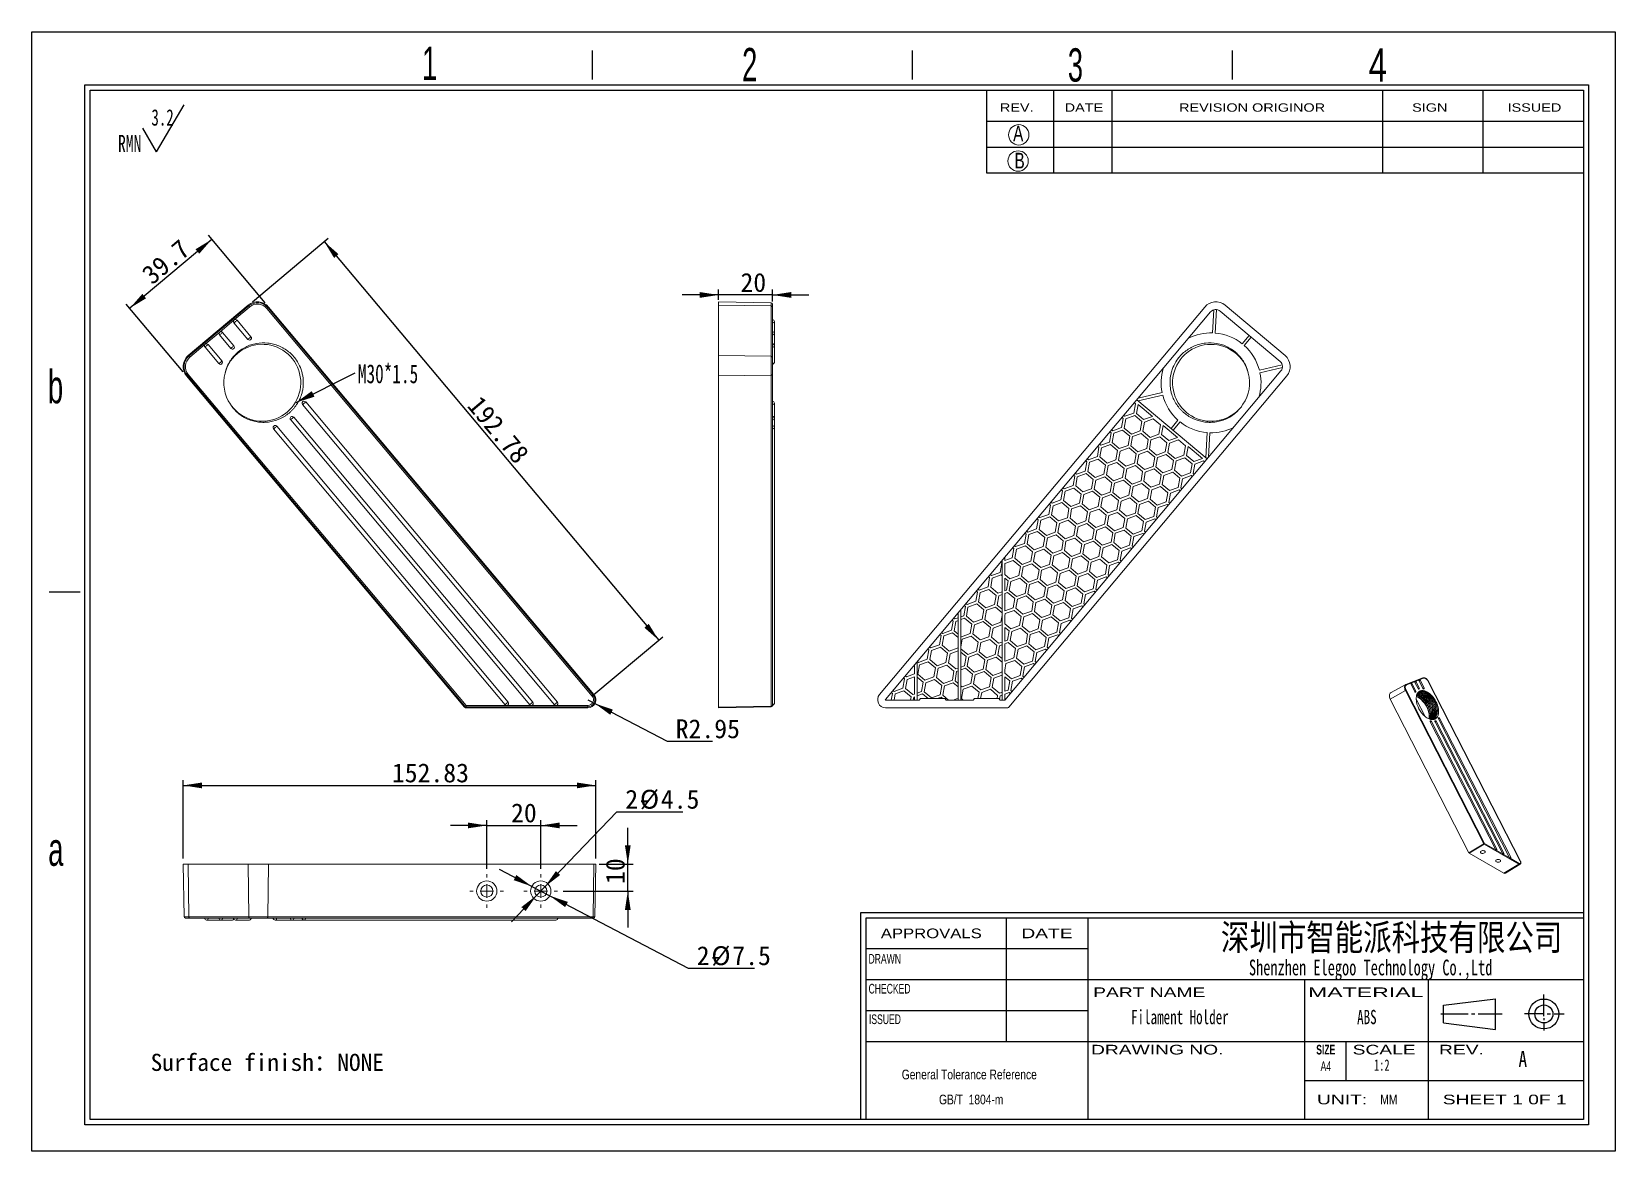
# Model space of a CAD drawing. Header units: millimetres. Extents: x 2 to 295, y 1 to 209.
import ezdxf

# ---------------------------------------------------------------- set-up
doc = ezdxf.new("R2010")
doc.units = ezdxf.units.MM
doc.linetypes.add('CENTER', pattern=[10.16, 6.35, -1.27, 1.27, -1.27])
doc.layers.add('DIM', color=5, linetype='Continuous')
doc.layers.add('SLD-0', color=179, linetype='Continuous')
doc.layers.add('中心线', color=1, linetype='CENTER', lineweight=15)
doc.styles.add('SLDTEXTSTYLE0', font='SIMSUN.TTC', dxfattribs={"width": 0.67})
doc.styles.add('SLDTEXTSTYLE1', font='SIMSUN.TTC', dxfattribs={"width": 0.67})
doc.styles.add('SLDTEXTSTYLE10', font='ARIAL.TTF', dxfattribs={"width": 1.7064})
doc.styles.add('SLDTEXTSTYLE11', font='SIMSUN.TTC', dxfattribs={"width": 0.8, "bigfont": 'bigfont'})
doc.styles.add('SLDTEXTSTYLE12', font='SIMSUN.TTC', dxfattribs={"width": 0.8})
doc.styles.add('SLDTEXTSTYLE13', font='SIMKAI.TTF', dxfattribs={"width": 0.67})
doc.styles.add('SLDTEXTSTYLE14', font='SIMSUN.TTC')
doc.styles.add('SLDTEXTSTYLE2', font='SIMSUN.TTC', dxfattribs={"bigfont": 'bigfont'})
doc.styles.add('SLDTEXTSTYLE3', font='ARIAL.TTF', dxfattribs={"width": 0.63516})
doc.styles.add('SLDTEXTSTYLE4', font='GOTHIC.TTF', dxfattribs={"width": 0.7304})
doc.styles.add('SLDTEXTSTYLE5', font='GOTHIC.TTF', dxfattribs={"width": 0.61171})
doc.styles.add('SLDTEXTSTYLE6', font='ARIALBD.TTF', dxfattribs={"width": 0.63516})
doc.styles.add('SLDTEXTSTYLE7', font='ARIAL.TTF', dxfattribs={"width": 1.422})
doc.styles.add('SLDTEXTSTYLE8', font='ARIAL.TTF', dxfattribs={"width": 0.7584})
doc.styles.add('SLDTEXTSTYLE9', font='ARIAL.TTF', dxfattribs={"width": 1.2324})
doc.styles.get("Standard").update_dxf_attribs({"font": 'SIMSUN.TTC'})
doc.dimstyles.new('SLDDIMSTYLE0', dxfattribs={"dimtxt": 3.5, "dimasz": 3.5, "dimexe": 0, "dimexo": 0.0625, "dimgap": 0.875, "dimtad": 2, "dimlfac": 2, "dimrnd": 1e-09, "dimzin": 12, "dimdsep": 46, "dimtxsty": 'SLDTEXTSTYLE0', "dimsah": 1, "dimcen": 0.09, "dimadec": 0, "dimazin": 3, "dimtfac": 1, "dimtofl": 0, "dimtmove": 0, "dimatfit": 3, "dimfxl": 0, "dimfrac": 2, "dimtolj": 1, "dimtzin": 12, "dimarcsym": 0})
doc.dimstyles.new('SLDDIMSTYLE1', dxfattribs={"dimtxt": 3.5, "dimasz": 3.5, "dimexe": 0, "dimexo": 0.0625, "dimgap": 0.875, "dimtad": 0, "dimtih": 1, "dimtoh": 1, "dimlfac": 2, "dimrnd": 1e-09, "dimzin": 12, "dimdsep": 46, "dimtxsty": 'SLDTEXTSTYLE0', "dimsah": 1, "dimcen": 0, "dimadec": 0, "dimazin": 3, "dimtfac": 1, "dimtofl": 0, "dimtmove": 0, "dimatfit": 3, "dimfxl": 0, "dimfrac": 2, "dimtolj": 1, "dimtzin": 12, "dimarcsym": 0})
doc.dimstyles.new('SLDDIMSTYLE2', dxfattribs={"dimtxt": 3.5, "dimasz": 3.5, "dimexe": 0, "dimexo": 0.0625, "dimgap": 0.875, "dimtad": 2, "dimlfac": 2, "dimrnd": 1e-09, "dimzin": 12, "dimdsep": 46, "dimtxsty": 'SLDTEXTSTYLE0', "dimsah": 1, "dimcen": 0.09, "dimadec": 0, "dimazin": 3, "dimtfac": 1, "dimtmove": 0, "dimatfit": 0, "dimfxl": 0, "dimfrac": 2, "dimtolj": 1, "dimtzin": 12, "dimarcsym": 0})
doc.dimstyles.new('SLDDIMSTYLE3', dxfattribs={"dimtxt": 0.18, "dimasz": 3.5, "dimexe": 0, "dimexo": 0.0625, "dimgap": 0, "dimtad": 0, "dimtih": 1, "dimtoh": 1, "dimdec": 0, "dimrnd": 1e-09, "dimzin": 0, "dimdsep": 46, "dimtxsty": 'Standard', "dimsah": 1, "dimcen": 0.09, "dimadec": 0, "dimazin": 0, "dimtfac": 3.5, "dimtdec": 0, "dimtofl": 0, "dimtmove": 0, "dimatfit": 3, "dimfxl": 0, "dimfrac": 2, "dimtolj": 1, "dimtzin": 0, "dimarcsym": 0})
doc.dimstyles.new('SLDDIMSTYLE4', dxfattribs={"dimtxt": 3.5, "dimasz": 3.5, "dimexe": 0, "dimexo": 0.0625, "dimgap": 0.875, "dimtad": 0, "dimtih": 1, "dimtoh": 1, "dimlfac": 2, "dimrnd": 1e-09, "dimzin": 12, "dimdsep": 46, "dimtxsty": 'SLDTEXTSTYLE0', "dimsah": 1, "dimcen": 0, "dimadec": 0, "dimazin": 3, "dimtfac": 1, "dimtmove": 0, "dimatfit": 3, "dimfxl": 0, "dimfrac": 2, "dimtolj": 1, "dimtzin": 12, "dimarcsym": 0})

msp = doc.modelspace()

# ---------------------------------------------------------------- texts
at = {"color": 7, "linetype": 'Continuous', "lineweight": 0, "attachment_point": 1}
for s, insert, char_height, style in [('Filament Holder', (205.4173, 27.4896), 2.645833, 'SLDTEXTSTYLE1'), ('ABS', (247.2847, 27.4896), 2.64583, 'SLDTEXTSTYLE1'), ('Surface finish\\M+18146NONE', (23.8477, 19.3624), 3.175, 'SLDTEXTSTYLE2'), ('1:2', (250.415, 18.3288), 2.11667, 'SLDTEXTSTYLE0')]:
    msp.add_mtext(s, dxfattribs=dict(at, insert=insert, char_height=char_height, style=style))
at = {"layer": 'SLD-0'}
for s, insert, char_height, attachment_point, style in [('1', (74.111, 205.8988), 6.172, 1, 'SLDTEXTSTYLE5'), ('2', (133.3881, 205.6552), 6.172, 1, 'SLDTEXTSTYLE5'), ('3', (193.7066, 205.5931), 6.172, 1, 'SLDTEXTSTYLE5'), ('4', (249.4405, 205.5869), 6.172, 1, 'SLDTEXTSTYLE4'), ('A', (183.5778, 191.2522), 2.9034, 1, 'SLDTEXTSTYLE4'), ('B', (183.8319, 186.2372), 2.9034, 1, 'SLDTEXTSTYLE4'), ('b', (4.8346, 146.0194), 6.172, 1, 'SLDTEXTSTYLE5'), ('a', (4.8798, 60.3511), 6.172, 1, 'SLDTEXTSTYLE5'), ('\\M+1905B圳\\M+18E73\\M+19271\\M+1945C\\M+19468\\M+189C8\\M+18B5A\\M+1974C\\M+18CC0\\M+18CF6\\M+18E69', (253.6756, 43.3374), 4.82808, 2, 'SLDTEXTSTYLE11'), ('A', (277.1784, 19.8537), 2.9104, 1, 'SLDTEXTSTYLE12')]:
    msp.add_mtext(s, dxfattribs=dict(at, insert=insert, char_height=char_height, attachment_point=attachment_point, style=style))
at = {"layer": 'SLD-0', "color": 179}
for s, insert, char_height, attachment_point, style in [('REV.', (181.1288, 195.4001), 1.55363, 1, 'SLDTEXTSTYLE9'), ('DATE', (193.1265, 195.4001), 1.55363, 1, 'SLDTEXTSTYLE9'), ('REVISION ORIGINOR', (214.3082, 195.4001), 1.553633, 1, 'SLDTEXTSTYLE9'), ('SIGN', (257.4664, 195.4001), 1.55363, 1, 'SLDTEXTSTYLE9'), ('ISSUED', (275.1481, 195.4001), 1.55363, 1, 'SLDTEXTSTYLE9'), ('APPROVALS', (168.4266, 42.5627), 1.79265, 2, 'SLDTEXTSTYLE9'), ('DATE', (189.8496, 42.5627), 1.79265, 2, 'SLDTEXTSTYLE7'), ('DRAWN', (159.8036, 37.8529), 1.79265, 2, 'SLDTEXTSTYLE3'), ('Shenzhen Elegoo Technology Co.,Ltd', (249.7983, 36.7996), 2.910417, 2, 'SLDTEXTSTYLE13'), ('CHECKED', (160.6957, 32.3147), 1.79265, 2, 'SLDTEXTSTYLE3'), ('PART NAME', (208.7939, 31.6454), 1.79265, 2, 'SLDTEXTSTYLE7'), ('MATERIAL', (248.8802, 31.6454), 1.79265, 2, 'SLDTEXTSTYLE10'), ('ISSUED', (159.837, 26.6544), 1.79265, 2, 'SLDTEXTSTYLE3'), ('DRAWING NO.', (210.268, 21.0216), 1.792654, 2, 'SLDTEXTSTYLE7'), ('SIZE', (241.4789, 21.0216), 1.79265, 2, 'SLDTEXTSTYLE6'), ('SCALE', (252.2889, 21.0216), 1.79265, 2, 'SLDTEXTSTYLE7'), ('REV.', (266.6102, 21.0216), 1.79265, 2, 'SLDTEXTSTYLE7'), ('A4', (241.4898, 17.9531), 1.79265, 2, 'SLDTEXTSTYLE3'), ('UNIT:', (244.4987, 11.7907), 1.79265, 2, 'SLDTEXTSTYLE7'), ('MM', (253.1609, 11.7907), 1.79265, 2, 'SLDTEXTSTYLE8'), ('SHEET 1 0F 1', (274.62, 11.7907), 1.792654, 2, 'SLDTEXTSTYLE7')]:
    msp.add_mtext(s, dxfattribs=dict(at, insert=insert, char_height=char_height, attachment_point=attachment_point, style=style))

# ---------------------------------------------------------------- blocks, each defined once
blk = doc.blocks.new('SW_NOTE_0')
at = {"layer": 'SLD-0', "color": 0}
for q in [(12.27, 9.26), (4.6, 4.92)]:
    blk.add_line((7.16, 0.59), q, dxfattribs=at)
at = {"layer": 'SLD-0', "color": 0, "attachment_point": 1, "style": 'SLDTEXTSTYLE0'}
for s, insert, char_height in [('3.2', (6.19, 8.45), 3.032), ('RMN', (0, 3.69), 3.175)]:
    blk.add_mtext(s, dxfattribs=dict(at, insert=insert, char_height=char_height))
blk = doc.blocks.new('SW_NOTE_1')
at = {"layer": 'SLD-0', "color": 0, "char_height": 1.7927, "attachment_point": 2, "style": 'SLDTEXTSTYLE8'}
for s, insert in [('General Tolerance Reference ', (13.02, 2.31)), (' GB/T  1804-m', (13.11, -2.32))]:
    blk.add_mtext(s, dxfattribs=dict(at, insert=insert))
blk = doc.blocks.new('_D')
at = {"layer": 'DIM'}
for p, q in [((42.7, 158.65), (56.75, 170.44)), ((55.98, 169.8), (117.94, 95.96)), ((105.57, 85.58), (118.71, 96.6))]:
    blk.add_line(p, q, dxfattribs=at)
for points in [[(55.98, 169.8), (57.82, 166.77), (58.64, 167.46)], [(117.94, 95.96), (116.1, 98.98), (115.28, 98.29)]]:
    blk.add_solid(points, dxfattribs=at)
at = {"layer": 'DIM', "insert": (85, 141.56), "char_height": 3.5, "attachment_point": 1, "rotation": 310, "style": 'SLDTEXTSTYLE14'}
blk.add_mtext('192.78', dxfattribs=at)
blk = doc.blocks.new('_D_1')
at = {"layer": 'DIM'}
for p, q in [((104.81, 84.94), (106.11, 84.25)), ((106.11, 84.25), (119.5, 77.24)), ((119.5, 77.24), (127.89, 77.24))]:
    blk.add_line(p, q, dxfattribs=at)
blk.add_solid([(106.11, 84.25), (108.96, 82.15), (109.46, 83.1)], dxfattribs=at)
at = {"layer": 'DIM', "insert": (121.08, 81.31), "char_height": 3.5, "attachment_point": 1, "style": 'SLDTEXTSTYLE14'}
blk.add_mtext('R2.95', dxfattribs=at)
blk = doc.blocks.new('_D_2')
at = {"layer": 'DIM'}
for p, q in [((35.18, 170.21), (19.98, 157.45)), ((45.05, 158.44), (34.54, 170.97)), ((29.85, 145.68), (19.33, 158.21))]:
    blk.add_line(p, q, dxfattribs=at)
for points in [[(35.18, 170.21), (32.15, 168.37), (32.85, 167.55)], [(19.98, 157.45), (23, 159.29), (22.31, 160.11)]]:
    blk.add_solid(points, dxfattribs=at)
at = {"layer": 'DIM', "insert": (21.86, 164.34), "char_height": 3.5, "attachment_point": 1, "rotation": 40, "style": 'SLDTEXTSTYLE14'}
blk.add_mtext('39.7', dxfattribs=at)
blk = doc.blocks.new('SW_NOTE_2')
at = {"color": 0, "linetype": 'Continuous', "lineweight": 0, "insert": (0.53, 1.55), "char_height": 3.5, "attachment_point": 1, "style": 'SLDTEXTSTYLE0'}
blk.add_mtext('M30*1.5', dxfattribs=at)
blk = doc.blocks.new('_D_3')
at = {"layer": 'DIM'}
for p, q in [((129, 159.91), (122.27, 159.91)), ((129, 159.01), (129, 160.91)), ((139, 159.91), (129, 159.91)), ((139, 158.68), (139, 160.91)), ((139, 159.91), (145.73, 159.91))]:
    blk.add_line(p, q, dxfattribs=at)
for points in [[(129, 159.91), (125.5, 160.45), (125.5, 159.37)], [(139, 159.91), (142.5, 159.37), (142.5, 160.45)]]:
    blk.add_solid(points, dxfattribs=at)
at = {"layer": 'DIM', "insert": (133.08, 163.98), "char_height": 3.5, "attachment_point": 1, "style": 'SLDTEXTSTYLE14'}
blk.add_mtext('20', dxfattribs=at)
blk = doc.blocks.new('_D_4')
at = {"layer": 'DIM'}
for p, q in [((86.1, 61.65), (79.37, 61.65)), ((86.1, 53.63), (86.1, 62.65)), ((86.1, 61.65), (96.1, 61.65)), ((96.1, 53.63), (96.1, 62.65)), ((96.1, 61.65), (102.83, 61.65))]:
    blk.add_line(p, q, dxfattribs=at)
for points in [[(86.1, 61.65), (82.6, 62.19), (82.6, 61.12)], [(96.1, 61.65), (99.6, 61.12), (99.6, 62.19)]]:
    blk.add_solid(points, dxfattribs=at)
at = {"layer": 'DIM', "insert": (90.59, 65.73), "char_height": 3.5, "attachment_point": 1, "style": 'SLDTEXTSTYLE14'}
blk.add_mtext('20', dxfattribs=at)
blk = doc.blocks.new('_D_5')
at = {"layer": 'DIM'}
for p, q in [((96.87, 50.31), (110.16, 64.19)), ((110.16, 64.19), (122.42, 64.19)), ((95.32, 48.69), (96.87, 50.31)), ((95.32, 48.69), (90.66, 43.83))]:
    blk.add_line(p, q, dxfattribs=at)
for points in [[(96.87, 50.31), (99.68, 52.47), (98.91, 53.21)], [(95.32, 48.69), (92.51, 46.53), (93.29, 45.79)]]:
    blk.add_solid(points, dxfattribs=at)
at = {"layer": 'DIM', "char_height": 3.5, "attachment_point": 1, "style": 'SLDTEXTSTYLE14'}
for s, insert in [('2-', (111.75, 68.26)), ('%%c', (114.47, 68.26)), ('4.5', (118.34, 68.26))]:
    blk.add_mtext(s, dxfattribs=dict(at, insert=insert))
blk = doc.blocks.new('_D_6')
at = {"layer": 'DIM'}
for p, q in [((94.43, 50.37), (88.47, 53.49)), ((94.43, 50.37), (97.76, 48.63)), ((97.76, 48.63), (123.4, 35.21)), ((123.4, 35.21), (135.66, 35.21))]:
    blk.add_line(p, q, dxfattribs=at)
for points in [[(94.43, 50.37), (91.58, 52.47), (91.08, 51.52)], [(97.76, 48.63), (100.61, 46.53), (101.11, 47.49)]]:
    blk.add_solid(points, dxfattribs=at)
at = {"layer": 'DIM', "char_height": 3.5, "attachment_point": 1, "style": 'SLDTEXTSTYLE14'}
for s, insert in [('2-', (124.98, 39.28)), ('%%c', (127.7, 39.28)), ('7.5', (131.57, 39.28))]:
    blk.add_mtext(s, dxfattribs=dict(at, insert=insert))
blk = doc.blocks.new('_D_7')
at = {"layer": 'DIM'}
for p, q in [((112.22, 54.5), (112.22, 61.23)), ((106.94, 54.5), (113.22, 54.5)), ((112.22, 49.5), (112.22, 54.5)), ((100.22, 49.5), (113.22, 49.5)), ((112.22, 49.5), (112.22, 42.77))]:
    blk.add_line(p, q, dxfattribs=at)
for points in [[(112.22, 54.5), (112.75, 58), (111.68, 58)], [(112.22, 49.5), (111.68, 46), (112.75, 46)]]:
    blk.add_solid(points, dxfattribs=at)
at = {"layer": 'DIM', "insert": (108.14, 50.81), "char_height": 3.5, "attachment_point": 1, "rotation": 90, "style": 'SLDTEXTSTYLE14'}
blk.add_mtext('10', dxfattribs=at)
blk = doc.blocks.new('_D_8')
at = {"layer": 'DIM'}
for p, q in [((29.87, 55.5), (29.87, 70.07)), ((29.87, 69.07), (106.28, 69.07)), ((106.28, 55.5), (106.28, 70.07))]:
    blk.add_line(p, q, dxfattribs=at)
for points in [[(29.87, 69.07), (33.37, 68.53), (33.37, 69.6)], [(106.28, 69.07), (102.78, 69.6), (102.78, 68.53)]]:
    blk.add_solid(points, dxfattribs=at)
at = {"layer": 'DIM', "insert": (68.52, 73.14), "char_height": 3.5, "attachment_point": 1, "style": 'SLDTEXTSTYLE14'}
blk.add_mtext('152.83', dxfattribs=at)
blk = doc.blocks.new('SW_CENTERMARKSYMBOL_0')
at = {"layer": '中心线', "color": 0}
for p, q in [((0, 2.5), (0, 3.125)), ((-2.5, 0), (-3.125, 0)), ((0, 0), (-1.25, 0)), ((0, 0), (0, 1.25)), ((0, 0), (0, -1.25)), ((0, 0), (1.25, 0)), ((2.5, 0), (3.125, 0)), ((0, -2.5), (0, -3.125))]:
    blk.add_line(p, q, dxfattribs=at)
blk = doc.blocks.new('SW_CENTERMARKSYMBOL_1')
at = {"layer": '中心线', "color": 0}
for p, q in [((0, 2.5), (0, 3.125)), ((-2.5, 0), (-3.125, 0)), ((0, 0), (-1.25, 0)), ((0, 0), (0, 1.25)), ((0, 0), (0, -1.25)), ((0, 0), (1.25, 0)), ((2.5, 0), (3.125, 0)), ((0, -2.5), (0, -3.125))]:
    blk.add_line(p, q, dxfattribs=at)

# ---------------------------------------------------------------- dimensions: what is measured, and where the dimension line sits
at = {"layer": 'DIM'}
for base, p1, p2, angle, dimstyle, picture, middle in [((19.9769, 157.4486), (45.6972, 157.6761), (30.4919, 144.9173), 40, 'SLDDIMSTYLE2', '_D_2', (26.5621, 162.9743)), ((117.9422, 95.9569), (41.9292, 158.0057), (104.8083, 84.9362), 310, 'SLDDIMSTYLE0', '_D', (84.5, 135.8117)), ((106.2828, 69.065), (29.8662, 54.5014), (106.2828, 54.5014), 0, 'SLDDIMSTYLE0', '_D_8', (72.6063, 69.065)), ((112.2155, 54.5014), (99.2211, 49.5014), (105.9378, 54.5014), 90, 'SLDDIMSTYLE2', '_D_7', (112.2155, 52.1747))]:
    dim = msp.add_linear_dim(base=base, p1=p1, p2=p2, angle=angle, dimstyle=dimstyle, dxfattribs=at)
    dim.commit()
    dim.dimension.update_dxf_attribs({"geometry": picture, "text_midpoint": middle, "dimtype": 160})
for base, p1, p2, picture, middle in [((128.999, 159.9094), (138.999, 157.6838), (128.999, 158.0057), '_D_3', (134.4452, 159.9094)), ((96.0961, 61.6548), (86.0961, 52.6264), (96.0961, 52.6264), '_D_4', (91.9488, 61.6548))]:
    dim = msp.add_linear_dim(base=base, p1=p1, p2=p2, dimstyle='SLDDIMSTYLE2', dxfattribs=at)
    dim.commit()
    dim.dimension.update_dxf_attribs({"geometry": picture, "text_midpoint": middle, "dimtype": 160})
dim = msp.add_radius_dim(center=(104.8083, 84.9362), mpoint=(106.1144, 84.252), dimstyle='SLDDIMSTYLE1', dxfattribs=at)
dim.commit()
dim.dimension.update_dxf_attribs({"geometry": '_D_1', "text_midpoint": (124.4877, 79.2781), "dimtype": 164})
for p1, p2, picture, middle in [((96.8742, 50.314), (95.3181, 48.6889), '_D_5', (117.0867, 66.7267)), ((97.7573, 48.6319), (94.4349, 50.371), '_D_6', (130.3203, 37.7489))]:
    dim = msp.add_diameter_dim_2p(p1=p1, p2=p2, text='2-<>', dimstyle='SLDDIMSTYLE4', dxfattribs=at)
    dim.commit()
    dim.dimension.update_dxf_attribs({"geometry": picture, "text_midpoint": middle, "dimtype": 163})

# ---------------------------------------------------------------- linework, layer by layer
at = {"color": 7, "linetype": 'Continuous', "lineweight": 15}
for p, q in [((138.7533, 158.4612), (128.999, 158.6314)), ((128.999, 158.0057), (128.999, 158.6314)), ((41.9292, 158.0057), (30.8216, 148.6853)), ((30.931, 148.5549), (42.0386, 157.8753)), ((42.1993, 157.6838), (39.3267, 155.2733)), ((42.0386, 157.8753), (41.9292, 158.0057)), ((105.6159, 85.6139), (45.3753, 157.4059)), ((45.6972, 157.6761), (45.5668, 157.5666)), ((45.5668, 157.5666), (105.8074, 85.7746)), ((105.9378, 85.8841), (45.6972, 157.6761)), ((138.7533, 157.8753), (128.999, 158.0057)), ((128.999, 158.0057), (128.999, 148.6853)), ((138.7533, 148.5549), (138.7533, 157.8753)), ((138.999, 158.2112), (138.999, 157.6838)), ((138.999, 157.6838), (138.999, 155.2733)), ((158.825, 85.8841), (219.0656, 157.6761)), ((220.1569, 156.7604), (159.9162, 84.9684)), ((220.5115, 152.8823), (220.7523, 157.1533)), ((221.0055, 157.2021), (221.2551, 157.188)), ((221.0107, 152.8541), (221.2551, 157.188)), ((233.0256, 147.594), (221.9179, 156.9144)), ((222.8336, 158.0057), (233.9412, 148.6853)), ((36.6455, 153.0236), (33.9643, 150.7738)), ((39.3267, 155.2733), (36.6455, 153.0236)), ((39.2656, 150.4844), (37.1738, 152.9774)), ((41.8493, 151.6836), (39.2804, 154.745)), ((42.4238, 152.1657), (39.855, 155.2271)), ((138.999, 155.2733), (138.999, 153.0236)), ((138.999, 153.0236), (138.999, 150.7738)), ((139.374, 152.7363), (139.374, 154.9861)), ((139.374, 150.4866), (139.374, 152.7363)), ((33.9643, 150.7738), (31.0917, 148.3634)), ((36.487, 147.1841), (33.9181, 150.2455)), ((37.0615, 147.6662), (34.4927, 150.7276)), ((38.6911, 150.0023), (36.5993, 152.4953)), ((138.999, 150.7738), (138.999, 148.3634)), ((139.374, 147.4252), (139.374, 150.4866)), ((227.2802, 152.4149), (225.9925, 150.8803)), ((227.6632, 152.0935), (226.3755, 150.5589)), ((30.8216, 148.6853), (30.931, 148.5549)), ((128.999, 144.9173), (128.999, 148.6853)), ((128.999, 148.6853), (138.7533, 148.5549)), ((138.7533, 145.0267), (138.7533, 148.5549)), ((138.999, 148.3634), (138.999, 145.1874)), ((229.1845, 145.9955), (233.4101, 146.9888)), ((233.4101, 146.9888), (233.4673, 146.7454)), ((30.6223, 145.0267), (30.4919, 144.9173)), ((30.4919, 144.9173), (81.9844, 83.551)), ((82.0638, 83.7212), (30.6223, 145.0267)), ((30.8138, 145.1874), (82.2552, 83.8819)), ((138.7533, 145.0267), (128.999, 144.9173)), ((128.999, 144.9173), (128.999, 83.551)), ((138.7533, 83.7212), (138.7533, 145.0267)), ((138.999, 145.1874), (138.999, 83.8819)), ((182.0392, 84.8862), (233.1796, 145.833)), ((234.2709, 144.9173), (182.7784, 83.551)), ((229.2989, 145.5087), (233.4632, 146.4876)), ((211.284, 141.324), (206.7377, 140.2805)), ((211.1722, 141.8114), (206.7642, 140.7996)), ((98.6293, 84.0159), (51.9834, 139.6063)), ((52.5579, 140.0884), (99.2038, 84.498)), ((139.374, 137.0291), (139.374, 139.8473)), ((204.2961, 137.4339), (205.9237, 138.0263)), ((205.9237, 138.0263), (206.2245, 139.7321)), ((206.2245, 139.7321), (206.0155, 139.9074)), ((206.7169, 139.6452), (206.4161, 137.9395)), ((206.4161, 137.9395), (207.743, 136.8262)), ((219.5204, 129.5545), (206.4976, 140.4819)), ((206.7169, 139.6452), (209.3706, 137.4186)), ((89.4914, 84.0159), (46.6211, 135.1068)), ((47.1956, 135.5888), (90.0659, 84.498)), ((94.0603, 84.0159), (49.7792, 136.7881)), ((50.3537, 137.2701), (94.6349, 84.498)), ((139.374, 135.3478), (139.374, 137.0291)), ((139.374, 84.2569), (139.374, 135.3478)), ((201.8374, 134.9281), (202.0464, 134.7528)), ((202.0464, 134.7528), (203.674, 135.3452)), ((203.674, 135.3452), (203.9747, 137.0509)), ((203.9747, 137.0509), (203.7658, 137.2262)), ((204.0872, 137.6093), (204.2961, 137.4339)), ((204.1664, 135.2583), (204.4671, 136.9641)), ((205.4932, 134.145), (204.1664, 135.2583)), ((204.4671, 136.9641), (206.0947, 137.5565)), ((206.0947, 137.5565), (207.4216, 136.4431)), ((207.4216, 136.4431), (207.1208, 134.7374)), ((207.914, 136.3563), (207.6132, 134.6506)), ((209.3706, 137.4186), (207.743, 136.8262)), ((209.5416, 136.9487), (207.914, 136.3563)), ((209.5416, 136.9487), (210.8684, 135.8354)), ((210.8684, 135.8354), (210.5676, 134.1296)), ((211.3608, 135.7485), (211.06, 134.0428)), ((211.3608, 135.7485), (214.0144, 133.5219)), ((214.1053, 136.7136), (212.8175, 135.1789)), ((214.4883, 136.3922), (213.2005, 134.8575)), ((199.5877, 132.2469), (199.7966, 132.0716)), ((199.7966, 132.0716), (201.4242, 132.664)), ((199.9676, 131.6018), (201.5952, 132.1942)), ((201.4242, 132.664), (201.725, 134.3698)), ((201.725, 134.3698), (201.516, 134.5451)), ((201.5952, 132.1942), (202.922, 131.0808)), ((202.2174, 134.2829), (201.9166, 132.5772)), ((201.9166, 132.5772), (203.2434, 131.4639)), ((202.2174, 134.2829), (203.845, 134.8753)), ((204.871, 132.0563), (203.2434, 131.4639)), ((203.845, 134.8753), (205.1718, 133.762)), ((205.1718, 133.762), (204.871, 132.0563)), ((205.6642, 133.6752), (205.3634, 131.9694)), ((207.1208, 134.7374), (205.4932, 134.145)), ((207.2918, 134.2676), (205.6642, 133.6752)), ((207.2918, 134.2676), (208.6186, 133.1542)), ((207.6132, 134.6506), (208.94, 133.5372)), ((208.6186, 133.1542), (208.3179, 131.4485)), ((208.8103, 131.3617), (209.111, 133.0674)), ((208.94, 133.5372), (210.5676, 134.1296)), ((209.111, 133.0674), (210.7386, 133.6598)), ((210.7386, 133.6598), (212.0655, 132.5465)), ((211.06, 134.0428), (212.3869, 132.9295)), ((212.0655, 132.5465), (211.7647, 130.8407)), ((212.5579, 132.4596), (212.2571, 130.7539)), ((212.3869, 132.9295), (214.0144, 133.5219)), ((212.5579, 132.4596), (214.1855, 133.052)), ((214.1855, 133.052), (215.5123, 131.9387)), ((219.5185, 134.4144), (219.2804, 129.7559)), ((220.0179, 134.3889), (219.787, 129.8722)), ((197.2255, 129.0074), (197.0165, 129.1828)), ((197.3379, 129.5658), (197.5469, 129.3905)), ((197.5469, 129.3905), (199.1745, 129.9829)), ((197.7179, 128.9206), (199.3455, 129.513)), ((199.1745, 129.9829), (199.4752, 131.6886)), ((199.4752, 131.6886), (199.2663, 131.8639)), ((199.3455, 129.513), (200.6723, 128.3997)), ((199.9676, 131.6018), (199.6669, 129.896)), ((199.6669, 129.896), (200.9937, 128.7827)), ((202.6213, 129.3751), (200.9937, 128.7827)), ((202.922, 131.0808), (202.6213, 129.3751)), ((203.4145, 130.994), (203.1137, 129.2883)), ((203.1137, 129.2883), (204.4405, 128.1749)), ((205.042, 131.5864), (203.4145, 130.994)), ((205.042, 131.5864), (206.3689, 130.4731)), ((205.3634, 131.9694), (206.6903, 130.8561)), ((206.3689, 130.4731), (206.0681, 128.7673)), ((206.8613, 130.3862), (206.5605, 128.6805)), ((206.6903, 130.8561), (208.3179, 131.4485)), ((206.8613, 130.3862), (208.4889, 130.9786)), ((208.4889, 130.9786), (209.8157, 129.8653)), ((210.1371, 130.2483), (208.8103, 131.3617)), ((209.8157, 129.8653), (209.5149, 128.1596)), ((210.3081, 129.7785), (210.0073, 128.0727)), ((211.7647, 130.8407), (210.1371, 130.2483)), ((210.3081, 129.7785), (211.9357, 130.3709)), ((211.9357, 130.3709), (213.2625, 129.2575)), ((212.2571, 130.7539), (213.5839, 129.6405)), ((212.9618, 127.5518), (213.2625, 129.2575)), ((213.4542, 127.465), (213.7549, 129.1707)), ((213.5839, 129.6405), (215.2115, 130.2329)), ((213.7549, 129.1707), (215.3825, 129.7631)), ((215.2115, 130.2329), (215.5123, 131.9387)), ((215.3825, 129.7631), (216.7094, 128.6498)), ((215.7039, 130.1461), (216.0047, 131.8519)), ((215.7039, 130.1461), (217.0308, 129.0328)), ((216.0047, 131.8519), (218.6583, 129.6252)), ((217.0308, 129.0328), (218.6583, 129.6252)), ((217.2018, 128.5629), (218.8294, 129.1553)), ((219.0383, 128.98), (218.8294, 129.1553)), ((194.6749, 124.6206), (194.9757, 126.3263)), ((194.9757, 126.3263), (194.7668, 126.5016)), ((195.0882, 126.8846), (195.2971, 126.7093)), ((195.4681, 126.2395), (195.1673, 124.5337)), ((195.2971, 126.7093), (196.9247, 127.3017)), ((195.4681, 126.2395), (197.0957, 126.8319)), ((196.9247, 127.3017), (197.2255, 129.0074)), ((197.0957, 126.8319), (198.4225, 125.7185)), ((197.7179, 128.9206), (197.4171, 127.2149)), ((197.4171, 127.2149), (198.7439, 126.1015)), ((200.3715, 126.6939), (198.7439, 126.1015)), ((200.5425, 126.2241), (198.9149, 125.6317)), ((200.6723, 128.3997), (200.3715, 126.6939)), ((200.5425, 126.2241), (201.8694, 125.1108)), ((201.1647, 128.3129), (200.8639, 126.6071)), ((200.8639, 126.6071), (202.1908, 125.4938)), ((202.7923, 128.9052), (201.1647, 128.3129)), ((202.7923, 128.9052), (204.1191, 127.7919)), ((204.1191, 127.7919), (203.8184, 126.0862)), ((204.6115, 127.7051), (204.3108, 125.9993)), ((204.4405, 128.1749), (206.0681, 128.7673)), ((204.6115, 127.7051), (206.2391, 128.2975)), ((206.2391, 128.2975), (207.5659, 127.1841)), ((206.5605, 128.6805), (207.8873, 127.5672)), ((207.5659, 127.1841), (207.2652, 125.4784)), ((208.0584, 127.0973), (207.7576, 125.3916)), ((207.8873, 127.5672), (209.5149, 128.1596)), ((208.0584, 127.0973), (209.6859, 127.6897)), ((209.6859, 127.6897), (211.0128, 126.5764)), ((210.0073, 128.0727), (211.3342, 126.9594)), ((210.712, 124.8706), (211.0128, 126.5764)), ((211.2044, 124.7838), (211.5052, 126.4895)), ((211.3342, 126.9594), (212.9618, 127.5518)), ((211.5052, 126.4895), (213.1328, 127.0819)), ((213.1328, 127.0819), (214.4596, 125.9686)), ((214.781, 126.3516), (213.4542, 127.465)), ((216.4086, 126.944), (214.781, 126.3516)), ((214.952, 125.8818), (216.5796, 126.4742)), ((216.7094, 128.6498), (216.4086, 126.944)), ((216.7885, 126.2988), (216.5796, 126.4742)), ((217.2018, 128.5629), (216.901, 126.8572)), ((216.901, 126.8572), (217.1099, 126.6819)), ((192.4252, 121.9394), (192.726, 123.6451)), ((192.726, 123.6451), (192.517, 123.8205)), ((192.8384, 124.2035), (193.0473, 124.0282)), ((193.2184, 123.5583), (192.9176, 121.8526)), ((193.0473, 124.0282), (194.6749, 124.6206)), ((193.2184, 123.5583), (194.846, 124.1507)), ((194.846, 124.1507), (196.1728, 123.0374)), ((195.1673, 124.5337), (196.4942, 123.4204)), ((198.1218, 124.0128), (196.4942, 123.4204)), ((198.2928, 123.5429), (196.6652, 122.9505)), ((198.4225, 125.7185), (198.1218, 124.0128)), ((198.2928, 123.5429), (199.6196, 122.4296)), ((198.9149, 125.6317), (198.6142, 123.926)), ((198.6142, 123.926), (199.941, 122.8126)), ((199.941, 122.8126), (201.5686, 123.405)), ((201.8694, 125.1108), (201.5686, 123.405)), ((202.3618, 125.0239), (202.061, 123.3182)), ((202.061, 123.3182), (203.3878, 122.2049)), ((202.1908, 125.4938), (203.8184, 126.0862)), ((202.3618, 125.0239), (203.9894, 125.6163)), ((203.9894, 125.6163), (205.3162, 124.503)), ((204.3108, 125.9993), (205.6376, 124.886)), ((205.3162, 124.503), (205.0154, 122.7972)), ((205.8086, 124.4162), (205.5078, 122.7104)), ((205.6376, 124.886), (207.2652, 125.4784)), ((205.8086, 124.4162), (207.4362, 125.0086)), ((207.4362, 125.0086), (208.763, 123.8952)), ((207.7576, 125.3916), (209.0844, 124.2782)), ((208.4623, 122.1895), (208.763, 123.8952)), ((208.9547, 122.1027), (209.2554, 123.8084)), ((209.0844, 124.2782), (210.712, 124.8706)), ((209.2554, 123.8084), (210.883, 124.4008)), ((210.883, 124.4008), (212.2098, 123.2874)), ((211.2044, 124.7838), (212.5312, 123.6705)), ((212.2098, 123.2874), (211.9091, 121.5817)), ((212.7022, 123.2006), (212.4015, 121.4949)), ((212.5312, 123.6705), (214.1588, 124.2629)), ((212.7022, 123.2006), (214.3298, 123.793)), ((214.4596, 125.9686), (214.1588, 124.2629)), ((214.5388, 123.6177), (214.3298, 123.793)), ((214.952, 125.8818), (214.6512, 124.176)), ((214.6512, 124.176), (214.8602, 124.0007)), ((190.1754, 119.2582), (190.4762, 120.964)), ((190.4762, 120.964), (190.2673, 121.1393)), ((190.5886, 121.5223), (190.7976, 121.347)), ((190.9686, 120.8772), (190.6678, 119.1714)), ((190.7976, 121.347), (192.4252, 121.9394)), ((190.9686, 120.8772), (192.5962, 121.4695)), ((192.5962, 121.4695), (193.923, 120.3562)), ((192.9176, 121.8526), (194.2444, 120.7392)), ((193.923, 120.3562), (193.6223, 118.6505)), ((194.4154, 120.2694), (194.1147, 118.5636)), ((195.872, 121.3316), (194.2444, 120.7392)), ((196.043, 120.8618), (194.4154, 120.2694)), ((196.1728, 123.0374), (195.872, 121.3316)), ((196.043, 120.8618), (197.3698, 119.7484)), ((196.6652, 122.9505), (196.3644, 121.2448)), ((196.3644, 121.2448), (197.6912, 120.1315)), ((197.6912, 120.1315), (199.3188, 120.7239)), ((197.8623, 119.6616), (199.4898, 120.254)), ((199.6196, 122.4296), (199.3188, 120.7239)), ((199.4898, 120.254), (200.8167, 119.1407)), ((200.112, 122.3428), (199.8112, 120.637)), ((199.8112, 120.637), (201.1381, 119.5237)), ((200.112, 122.3428), (201.7396, 122.9352)), ((201.7396, 122.9352), (203.0664, 121.8218)), ((203.0664, 121.8218), (202.7657, 120.1161)), ((203.5588, 121.735), (203.2581, 120.0293)), ((203.3878, 122.2049), (205.0154, 122.7972)), ((203.5588, 121.735), (205.1864, 122.3274)), ((205.1864, 122.3274), (206.5133, 121.2141)), ((205.5078, 122.7104), (206.8347, 121.5971)), ((206.2125, 119.5083), (206.5133, 121.2141)), ((206.7049, 119.4215), (207.0057, 121.1272)), ((206.8347, 121.5971), (208.4623, 122.1895)), ((207.0057, 121.1272), (208.6333, 121.7196)), ((208.6333, 121.7196), (209.9601, 120.6063)), ((208.9547, 122.1027), (210.2815, 120.9893)), ((209.9601, 120.6063), (209.6593, 118.9006)), ((210.4525, 120.5195), (210.1517, 118.8137)), ((210.2815, 120.9893), (211.9091, 121.5817)), ((210.4525, 120.5195), (212.0801, 121.1119)), ((212.289, 120.9365), (212.0801, 121.1119)), ((212.4015, 121.4949), (212.6104, 121.3196)), ((187.9257, 116.5771), (188.2264, 118.2828)), ((188.2264, 118.2828), (188.0175, 118.4581)), ((188.3389, 118.8412), (188.5478, 118.6658)), ((188.7188, 118.196), (188.4181, 116.4903)), ((188.5478, 118.6658), (190.1754, 119.2582)), ((188.7188, 118.196), (190.3464, 118.7884)), ((190.3464, 118.7884), (191.6733, 117.6751)), ((190.6678, 119.1714), (191.9947, 118.0581)), ((191.6733, 117.6751), (191.3725, 115.9693)), ((192.1657, 117.5882), (191.8649, 115.8825)), ((193.6223, 118.6505), (191.9947, 118.0581)), ((193.7933, 118.1806), (192.1657, 117.5882)), ((193.7933, 118.1806), (195.1201, 117.0673)), ((194.1147, 118.5636), (195.4415, 117.4503)), ((195.4415, 117.4503), (197.0691, 118.0427)), ((195.6125, 116.9805), (197.2401, 117.5729)), ((197.3698, 119.7484), (197.0691, 118.0427)), ((197.2401, 117.5729), (198.5669, 116.4595)), ((197.8623, 119.6616), (197.5615, 117.9559)), ((197.5615, 117.9559), (198.8883, 116.8425)), ((198.8883, 116.8425), (200.5159, 117.4349)), ((200.8167, 119.1407), (200.5159, 117.4349)), ((201.3091, 119.0538), (201.0083, 117.3481)), ((201.0083, 117.3481), (202.3351, 116.2348)), ((201.1381, 119.5237), (202.7657, 120.1161)), ((201.3091, 119.0538), (202.9367, 119.6462)), ((202.9367, 119.6462), (204.2635, 118.5329)), ((203.2581, 120.0293), (204.5849, 118.9159)), ((203.9627, 116.8272), (204.2635, 118.5329)), ((204.4551, 116.7403), (204.7559, 118.4461)), ((204.5849, 118.9159), (206.2125, 119.5083)), ((204.7559, 118.4461), (206.3835, 119.0385)), ((206.3835, 119.0385), (207.7103, 117.9251)), ((206.7049, 119.4215), (208.0317, 118.3082)), ((207.7103, 117.9251), (207.4096, 116.2194)), ((208.2027, 117.8383), (207.902, 116.1326)), ((208.0317, 118.3082), (209.6593, 118.9006)), ((208.2027, 117.8383), (209.8303, 118.4307)), ((210.0393, 118.2554), (209.8303, 118.4307)), ((210.1517, 118.8137), (210.3607, 118.6384)), ((185.6759, 113.8959), (185.9767, 115.6017)), ((185.9767, 115.6017), (185.7677, 115.777)), ((186.0891, 116.16), (186.2981, 115.9847)), ((186.4691, 115.5148), (186.1683, 113.8091)), ((186.2981, 115.9847), (187.9257, 116.5771)), ((186.4691, 115.5148), (188.0967, 116.1072)), ((188.0967, 116.1072), (189.4235, 114.9939)), ((188.4181, 116.4903), (189.7449, 115.3769)), ((189.4235, 114.9939), (189.1227, 113.2882)), ((189.9159, 114.9071), (189.6151, 113.2013)), ((191.3725, 115.9693), (189.7449, 115.3769)), ((191.5435, 115.4995), (189.9159, 114.9071)), ((191.5435, 115.4995), (192.8703, 114.3861)), ((191.8649, 115.8825), (193.1917, 114.7692)), ((192.8703, 114.3861), (192.5696, 112.6804)), ((193.1917, 114.7692), (194.8193, 115.3615)), ((193.3627, 114.2993), (194.9903, 114.8917)), ((195.1201, 117.0673), (194.8193, 115.3615)), ((194.9903, 114.8917), (196.3172, 113.7784)), ((195.6125, 116.9805), (195.3117, 115.2747)), ((195.3117, 115.2747), (196.6386, 114.1614)), ((196.6386, 114.1614), (198.2662, 114.7538)), ((198.5669, 116.4595), (198.2662, 114.7538)), ((199.0593, 116.3727), (198.7586, 114.667)), ((198.7586, 114.667), (200.0854, 113.5536)), ((199.0593, 116.3727), (200.6869, 116.9651)), ((200.6869, 116.9651), (202.0137, 115.8517)), ((201.713, 114.146), (202.0137, 115.8517)), ((202.2054, 114.0592), (202.5062, 115.7649)), ((202.3351, 116.2348), (203.9627, 116.8272)), ((202.5062, 115.7649), (204.1337, 116.3573)), ((204.1337, 116.3573), (205.4606, 115.244)), ((204.4551, 116.7403), (205.782, 115.627)), ((205.4606, 115.244), (205.1598, 113.5382)), ((205.953, 115.1572), (205.6522, 113.4514)), ((205.782, 115.627), (207.4096, 116.2194)), ((205.953, 115.1572), (207.5806, 115.7496)), ((207.7895, 115.5742), (207.5806, 115.7496)), ((207.902, 116.1326), (208.1109, 115.9572)), ((183.4262, 111.2148), (183.7269, 112.9205)), ((183.7269, 112.9205), (183.518, 113.0958)), ((183.8394, 113.4789), (184.0483, 113.3035)), ((184.2193, 112.8337), (183.9186, 111.1279)), ((184.0483, 113.3035), (185.6759, 113.8959)), ((184.2193, 112.8337), (185.8469, 113.4261)), ((185.8469, 113.4261), (187.1738, 112.3127)), ((186.1683, 113.8091), (187.4951, 112.6958)), ((187.1738, 112.3127), (186.873, 110.607)), ((187.6662, 112.2259), (187.3654, 110.5202)), ((189.1227, 113.2882), (187.4951, 112.6958)), ((189.2938, 112.8183), (187.6662, 112.2259)), ((189.2938, 112.8183), (190.6206, 111.705)), ((189.6151, 113.2013), (190.942, 112.088)), ((190.6206, 111.705), (190.3198, 109.9992)), ((191.113, 111.6181), (190.8122, 109.9124)), ((190.942, 112.088), (192.5696, 112.6804)), ((191.113, 111.6181), (192.7406, 112.2105)), ((192.7406, 112.2105), (194.0674, 111.0972)), ((193.3627, 114.2993), (193.062, 112.5936)), ((193.062, 112.5936), (194.3888, 111.4802)), ((194.3888, 111.4802), (196.0164, 112.0726)), ((194.5598, 111.0104), (196.1874, 111.6028)), ((196.3172, 113.7784), (196.0164, 112.0726)), ((196.1874, 111.6028), (197.5142, 110.4894)), ((196.8096, 113.6915), (196.5088, 111.9858)), ((196.5088, 111.9858), (197.8356, 110.8725)), ((196.8096, 113.6915), (198.4372, 114.2839)), ((197.8356, 110.8725), (199.4632, 111.4649)), ((198.4372, 114.2839), (199.764, 113.1706)), ((199.4632, 111.4649), (199.764, 113.1706)), ((199.9556, 111.378), (200.2564, 113.0838)), ((200.0854, 113.5536), (201.713, 114.146)), ((200.2564, 113.0838), (201.884, 113.6762)), ((201.884, 113.6762), (203.2108, 112.5628)), ((202.2054, 114.0592), (203.5322, 112.9458)), ((203.2108, 112.5628), (202.91, 110.8571)), ((203.7032, 112.476), (203.4025, 110.7703)), ((203.5322, 112.9458), (205.1598, 113.5382)), ((203.7032, 112.476), (205.3308, 113.0684)), ((205.5398, 112.8931), (205.3308, 113.0684)), ((205.6522, 113.4514), (205.8612, 113.2761)), ((181.1764, 108.5336), (179.5488, 107.9412)), ((181.4772, 110.2394), (181.1764, 108.5336)), ((181.2682, 110.4147), (181.4772, 110.2394)), ((181.5392, 110.7377), (181.5392, 84.8862)), ((182.0392, 110.71), (182.0392, 111.3335)), ((182.0392, 110.71), (183.4262, 111.2148)), ((182.0392, 110.1779), (183.5972, 110.7449)), ((182.0392, 108.136), (182.0392, 110.1779)), ((183.5972, 110.7449), (184.924, 109.6316)), ((183.9186, 111.1279), (185.2454, 110.0146)), ((184.924, 109.6316), (184.6232, 107.9259)), ((185.4164, 109.5448), (185.1156, 107.839)), ((186.873, 110.607), (185.2454, 110.0146)), ((187.044, 110.1372), (185.4164, 109.5448)), ((187.044, 110.1372), (188.3708, 109.0238)), ((187.3654, 110.5202), (188.6922, 109.4068)), ((188.3708, 109.0238), (188.0701, 107.3181)), ((188.8632, 108.937), (188.5625, 107.2313)), ((188.6922, 109.4068), (190.3198, 109.9992)), ((188.8632, 108.937), (190.4908, 109.5294)), ((190.4908, 109.5294), (191.8177, 108.4161)), ((190.8122, 109.9124), (192.139, 108.7991)), ((192.139, 108.7991), (193.7666, 109.3915)), ((192.3101, 108.3292), (193.9377, 108.9216)), ((194.0674, 111.0972), (193.7666, 109.3915)), ((193.9377, 108.9216), (195.2645, 107.8083)), ((194.5598, 111.0104), (194.259, 109.3046)), ((194.259, 109.3046), (195.5859, 108.1913)), ((195.5859, 108.1913), (197.2135, 108.7837)), ((197.2135, 108.7837), (197.5142, 110.4894)), ((197.7059, 108.6969), (198.0066, 110.4026)), ((197.7059, 108.6969), (199.0327, 107.5835)), ((198.0066, 110.4026), (199.6342, 110.995)), ((199.6342, 110.995), (200.9611, 109.8817)), ((199.9556, 111.378), (201.2825, 110.2647)), ((200.9611, 109.8817), (200.6603, 108.1759)), ((201.4535, 109.7948), (201.1527, 108.0891)), ((201.2825, 110.2647), (202.91, 110.8571)), ((201.4535, 109.7948), (203.0811, 110.3872)), ((203.29, 110.2119), (203.0811, 110.3872)), ((203.4025, 110.7703), (203.6114, 110.5949)), ((178.9266, 105.8525), (177.299, 105.2601)), ((179.2274, 107.5582), (178.9266, 105.8525)), ((179.0185, 107.7335), (179.2274, 107.5582)), ((179.5488, 107.9412), (179.3399, 108.1165)), ((179.419, 105.7656), (179.7198, 107.4714)), ((180.7459, 104.6523), (179.419, 105.7656)), ((181.3474, 108.0638), (179.7198, 107.4714)), ((181.5392, 107.9028), (181.3474, 108.0638)), ((182.0392, 108.136), (182.9956, 107.3335)), ((182.0392, 107.4833), (182.6742, 106.9504)), ((182.0392, 105.123), (182.0392, 107.4833)), ((182.6742, 106.9504), (182.3735, 105.2447)), ((183.1666, 106.8636), (182.8659, 105.1579)), ((184.6232, 107.9259), (182.9956, 107.3335)), ((184.7942, 107.456), (183.1666, 106.8636)), ((184.7942, 107.456), (186.1211, 106.3427)), ((185.1156, 107.839), (186.4425, 106.7257)), ((186.1211, 106.3427), (185.8203, 104.6369)), ((186.6135, 106.2558), (186.3127, 104.5501)), ((186.4425, 106.7257), (188.0701, 107.3181)), ((186.6135, 106.2558), (188.2411, 106.8482)), ((188.2411, 106.8482), (189.5679, 105.7349)), ((188.5625, 107.2313), (189.8893, 106.1179)), ((189.5679, 105.7349), (189.2671, 104.0292)), ((190.0603, 105.6481), (189.7595, 103.9423)), ((189.8893, 106.1179), (191.5169, 106.7103)), ((190.0603, 105.6481), (191.6879, 106.2405)), ((191.8177, 108.4161), (191.5169, 106.7103)), ((191.6879, 106.2405), (193.0147, 105.1271)), ((192.3101, 108.3292), (192.0093, 106.6235)), ((192.0093, 106.6235), (193.3361, 105.5101)), ((193.3361, 105.5101), (194.9637, 106.1025)), ((193.5071, 105.0403), (195.1347, 105.6327)), ((194.9637, 106.1025), (195.2645, 107.8083)), ((195.1347, 105.6327), (196.4615, 104.5194)), ((195.4561, 106.0157), (195.7569, 107.7215)), ((195.4561, 106.0157), (196.7829, 104.9024)), ((195.7569, 107.7215), (197.3845, 108.3139)), ((197.3845, 108.3139), (198.7113, 107.2005)), ((198.7113, 107.2005), (198.4105, 105.4948)), ((199.2037, 107.1137), (198.9029, 105.408)), ((199.0327, 107.5835), (200.6603, 108.1759)), ((199.2037, 107.1137), (200.8313, 107.7061)), ((201.0402, 107.5308), (200.8313, 107.7061)), ((201.1527, 108.0891), (201.3616, 107.9138)), ((175.0493, 102.5789), (174.8403, 102.7542)), ((176.6769, 103.1713), (175.0493, 102.5789)), ((176.8479, 102.7015), (175.2203, 102.1091)), ((176.9777, 104.877), (176.6769, 103.1713)), ((176.7687, 105.0524), (176.9777, 104.877)), ((178.1747, 101.5881), (176.8479, 102.7015)), ((177.299, 105.2601), (177.0901, 105.4354)), ((177.1693, 103.0845), (177.4701, 104.7902)), ((178.4961, 101.9711), (177.1693, 103.0845)), ((179.0977, 105.3826), (177.4701, 104.7902)), ((180.4245, 104.2693), (179.0977, 105.3826)), ((180.1237, 102.5635), (180.4245, 104.2693)), ((180.6161, 102.4767), (180.9169, 104.1825)), ((180.7459, 104.6523), (181.5392, 104.9411)), ((180.9169, 104.1825), (181.5392, 104.409)), ((182.3735, 105.2447), (182.0392, 105.123)), ((182.5445, 104.7748), (182.0392, 104.591)), ((182.0392, 101.3984), (182.0392, 104.591)), ((182.5445, 104.7748), (183.8713, 103.6615)), ((182.8659, 105.1579), (184.1927, 104.0445)), ((183.8713, 103.6615), (183.5705, 101.9558)), ((184.3637, 103.5747), (184.0629, 101.8689)), ((184.1927, 104.0445), (185.8203, 104.6369)), ((184.3637, 103.5747), (185.9913, 104.1671)), ((185.9913, 104.1671), (187.3181, 103.0537)), ((186.3127, 104.5501), (187.6395, 103.4368)), ((187.3181, 103.0537), (187.0174, 101.348)), ((187.8105, 102.9669), (187.5098, 101.2612)), ((187.6395, 103.4368), (189.2671, 104.0292)), ((187.8105, 102.9669), (189.4381, 103.5593)), ((189.4381, 103.5593), (190.765, 102.446)), ((189.7595, 103.9423), (191.0864, 102.829)), ((191.0864, 102.829), (192.714, 103.4214)), ((191.2574, 102.3591), (192.885, 102.9515)), ((192.714, 103.4214), (193.0147, 105.1271)), ((192.885, 102.9515), (194.2118, 101.8382)), ((193.2064, 103.3346), (193.5071, 105.0403)), ((193.2064, 103.3346), (194.5332, 102.2212)), ((194.5332, 102.2212), (196.1608, 102.8136)), ((196.4615, 104.5194), (196.1608, 102.8136)), ((196.954, 104.4325), (196.6532, 102.7268)), ((196.6532, 102.7268), (196.8621, 102.5515)), ((196.7829, 104.9024), (198.4105, 105.4948)), ((196.954, 104.4325), (198.5815, 105.0249)), ((198.7905, 104.8496), (198.5815, 105.0249)), ((198.9029, 105.408), (199.1119, 105.2326)), ((172.7995, 99.8978), (172.5906, 100.0731)), ((173.4142, 100.1215), (172.7995, 99.8978)), ((173.4142, 101.0547), (173.4142, 84.8862)), ((173.9142, 84.8862), (173.9142, 101.6505)), ((174.4271, 100.4902), (173.9142, 100.3035)), ((174.5981, 100.0203), (173.9142, 99.7714)), ((174.7279, 102.1959), (174.4271, 100.4902)), ((174.519, 102.3712), (174.7279, 102.1959)), ((175.925, 98.907), (174.5981, 100.0203)), ((174.9195, 100.4033), (175.2203, 102.1091)), ((176.2464, 99.29), (174.9195, 100.4033)), ((176.2464, 99.29), (177.874, 99.8824)), ((177.874, 99.8824), (178.1747, 101.5881)), ((178.3664, 99.7956), (178.6671, 101.5013)), ((179.6932, 98.6822), (178.3664, 99.7956)), ((178.4961, 101.9711), (180.1237, 102.5635)), ((178.6671, 101.5013), (180.2947, 102.0937)), ((181.5392, 101.0494), (180.2947, 102.0937)), ((181.5392, 101.7021), (180.6161, 102.4767)), ((181.3208, 99.2746), (181.5392, 100.5135)), ((182.0392, 101.3984), (183.5705, 101.9558)), ((182.114, 100.8935), (182.0392, 100.4698)), ((182.0392, 98.9981), (182.0392, 100.4698)), ((182.114, 100.8935), (183.7416, 101.4859)), ((183.7416, 101.4859), (185.0684, 100.3726)), ((184.0629, 101.8689), (185.3898, 100.7556)), ((185.0684, 100.3726), (184.7676, 98.6668)), ((185.5608, 100.2858), (185.26, 98.58)), ((185.3898, 100.7556), (187.0174, 101.348)), ((185.5608, 100.2858), (187.1884, 100.8782)), ((187.1884, 100.8782), (188.5152, 99.7648)), ((187.5098, 101.2612), (188.8366, 100.1478)), ((188.2144, 98.0591), (188.5152, 99.7648)), ((188.8366, 100.1478), (190.4642, 100.7402)), ((189.0076, 99.678), (190.6352, 100.2704)), ((190.4642, 100.7402), (190.765, 102.446)), ((190.6352, 100.2704), (191.962, 99.157)), ((190.9566, 100.6534), (191.2574, 102.3591)), ((190.9566, 100.6534), (192.2834, 99.5401)), ((192.2834, 99.5401), (193.911, 100.1325)), ((194.2118, 101.8382), (193.911, 100.1325)), ((194.7042, 101.7514), (194.4034, 100.0456)), ((194.4034, 100.0456), (194.6124, 99.8703)), ((194.7042, 101.7514), (196.3318, 102.3438)), ((196.5407, 102.1684), (196.3318, 102.3438)), ((170.2284, 96.8336), (169.9276, 95.1278)), ((170.0194, 97.0089), (170.2284, 96.8336)), ((170.5498, 97.2166), (170.3408, 97.3919)), ((172.1774, 97.809), (170.5498, 97.2166)), ((172.3484, 97.3391), (170.7208, 96.7468)), ((172.4781, 99.5147), (172.1774, 97.809)), ((172.2692, 99.6901), (172.4781, 99.5147)), ((173.4142, 96.4448), (172.3484, 97.3391)), ((172.6698, 97.7222), (172.9705, 99.4279)), ((173.4142, 97.0975), (172.6698, 97.7222)), ((173.4142, 99.5894), (172.9705, 99.4279)), ((173.9966, 96.6088), (175.6242, 97.2012)), ((175.6242, 97.2012), (175.925, 98.907)), ((176.1166, 97.1144), (176.4174, 98.8201)), ((177.4434, 96.0011), (176.1166, 97.1144)), ((176.4174, 98.8201), (178.045, 99.4125)), ((179.3718, 98.2992), (178.045, 99.4125)), ((179.071, 96.5935), (179.3718, 98.2992)), ((179.5634, 96.5066), (179.8642, 98.2124)), ((181.3208, 99.2746), (179.6932, 98.6822)), ((181.4918, 98.8048), (179.8642, 98.2124)), ((181.5392, 98.765), (181.4918, 98.8048)), ((182.0392, 98.9981), (183.14, 98.0744)), ((182.0392, 98.3454), (182.8186, 97.6914)), ((182.0392, 95.8115), (182.0392, 98.3454)), ((182.8186, 97.6914), (182.5179, 95.9857)), ((183.311, 97.6046), (183.0103, 95.8989)), ((183.14, 98.0744), (184.7676, 98.6668)), ((183.311, 97.6046), (184.9386, 98.197)), ((184.9386, 98.197), (186.2655, 97.0837)), ((185.26, 98.58), (186.5868, 97.4667)), ((185.9647, 95.3779), (186.2655, 97.0837)), ((186.4571, 95.2911), (186.7579, 96.9968)), ((186.5868, 97.4667), (188.2144, 98.0591)), ((186.7579, 96.9968), (188.3855, 97.5892)), ((188.3855, 97.5892), (189.7123, 96.4759)), ((188.7068, 97.9723), (189.0076, 99.678)), ((188.7068, 97.9723), (190.0337, 96.8589)), ((190.0337, 96.8589), (191.6613, 97.4513)), ((190.2047, 96.3891), (191.8323, 96.9815)), ((191.962, 99.157), (191.6613, 97.4513)), ((192.0412, 96.8061), (191.8323, 96.9815)), ((192.4544, 99.0702), (192.1537, 97.3645)), ((192.1537, 97.3645), (192.3626, 97.1892)), ((192.4544, 99.0702), (194.082, 99.6626)), ((194.291, 99.4873), (194.082, 99.6626)), ((167.9786, 94.1524), (167.6779, 92.4467)), ((167.7697, 94.3277), (167.9786, 94.1524)), ((168.3, 94.5354), (168.0911, 94.7108)), ((168.1703, 92.3599), (168.471, 94.0656)), ((169.9276, 95.1278), (168.3, 94.5354)), ((170.0986, 94.658), (168.471, 94.0656)), ((171.4255, 93.5447), (170.0986, 94.658)), ((170.42, 95.041), (170.7208, 96.7468)), ((171.7469, 93.9277), (170.42, 95.041)), ((171.7469, 93.9277), (173.3744, 94.5201)), ((171.9179, 93.4578), (173.4142, 94.0025)), ((173.3744, 94.5201), (173.4142, 94.7457)), ((173.9966, 96.6088), (173.9142, 96.6779)), ((173.9142, 94.702), (174.1676, 96.139)), ((175.1937, 93.3199), (173.9142, 94.3935)), ((174.1676, 96.139), (175.7952, 96.7314)), ((176.8213, 93.9123), (175.1937, 93.3199)), ((177.122, 95.618), (175.7952, 96.7314)), ((176.8213, 93.9123), (177.122, 95.618)), ((177.3137, 93.8255), (177.6144, 95.5312)), ((179.071, 96.5935), (177.4434, 96.0011)), ((179.242, 96.1236), (177.6144, 95.5312)), ((180.5689, 95.0103), (179.242, 96.1236)), ((180.8903, 95.3933), (179.5634, 96.5066)), ((180.2681, 93.3045), (180.5689, 95.0103)), ((180.7605, 93.2177), (181.0613, 94.9234)), ((181.5392, 95.6295), (180.8903, 95.3933)), ((181.5392, 95.0974), (181.0613, 94.9234)), ((182.0392, 95.8115), (182.5179, 95.9857)), ((182.0392, 95.2794), (182.6889, 95.5158)), ((182.0392, 92.1447), (182.0392, 95.2794)), ((182.6889, 95.5158), (184.0157, 94.4025)), ((183.0103, 95.8989), (184.3371, 94.7855)), ((183.7149, 92.6968), (184.0157, 94.4025)), ((184.2073, 92.6099), (184.5081, 94.3157)), ((184.3371, 94.7855), (185.9647, 95.3779)), ((184.5081, 94.3157), (186.1357, 94.9081)), ((186.1357, 94.9081), (187.4625, 93.7947)), ((186.4571, 95.2911), (187.7839, 94.1778)), ((187.7839, 94.1778), (189.4115, 94.7702)), ((187.9549, 93.7079), (189.5825, 94.3003)), ((189.7123, 96.4759), (189.4115, 94.7702)), ((189.7915, 94.125), (189.5825, 94.3003)), ((190.2047, 96.3891), (189.9039, 94.6833)), ((189.9039, 94.6833), (190.1129, 94.508)), ((165.2892, 91.3717), (165.2892, 89.715)), ((165.7892, 84.8862), (165.7892, 91.9675)), ((166.0503, 91.8543), (165.8413, 92.0296)), ((165.9205, 89.6787), (166.2213, 91.3844)), ((167.6779, 92.4467), (166.0503, 91.8543)), ((167.8489, 91.9768), (166.2213, 91.3844)), ((169.1757, 90.8635), (167.8489, 91.9768)), ((169.4971, 91.2465), (168.1703, 92.3599)), ((169.4971, 91.2465), (171.1247, 91.8389)), ((169.6681, 90.7767), (171.2957, 91.3691)), ((171.1247, 91.8389), (171.4255, 93.5447)), ((172.6225, 90.2557), (171.2957, 91.3691)), ((171.6171, 91.7521), (171.9179, 93.4578)), ((172.9439, 90.6388), (171.6171, 91.7521)), ((174.8723, 92.9369), (173.9142, 93.7408)), ((174.5715, 91.2311), (173.9142, 90.9919)), ((174.5715, 91.2311), (174.8723, 92.9369)), ((175.0639, 91.1443), (175.3647, 92.8501)), ((176.3907, 90.031), (175.0639, 91.1443)), ((176.9923, 93.4425), (175.3647, 92.8501)), ((178.3191, 92.3291), (176.9923, 93.4425)), ((178.6405, 92.7121), (177.3137, 93.8255)), ((178.0183, 90.6234), (178.3191, 92.3291)), ((178.5107, 90.5366), (178.8115, 92.2423)), ((180.2681, 93.3045), (178.6405, 92.7121)), ((180.4391, 92.8347), (178.8115, 92.2423)), ((181.5392, 91.9116), (180.4391, 92.8347)), ((181.5392, 92.5643), (180.7605, 93.2177)), ((182.0392, 92.1447), (182.0873, 92.1044)), ((182.0392, 90.3919), (182.2583, 91.6345)), ((182.0873, 92.1044), (183.7149, 92.6968)), ((182.2583, 91.6345), (183.8859, 92.2269)), ((183.8859, 92.2269), (185.2128, 91.1136)), ((184.2073, 92.6099), (185.5342, 91.4966)), ((185.2128, 91.1136), (184.912, 89.4078)), ((185.7052, 91.0268), (185.4044, 89.321)), ((185.5342, 91.4966), (187.1618, 92.089)), ((185.7052, 91.0268), (187.3328, 91.6192)), ((187.4625, 93.7947), (187.1618, 92.089)), ((187.5417, 91.4438), (187.3328, 91.6192)), ((187.9549, 93.7079), (187.6542, 92.0022)), ((187.6542, 92.0022), (187.8631, 91.8268)), ((163.1783, 87.0844), (163.4791, 88.7901)), ((163.4791, 88.7901), (163.2702, 88.9654)), ((163.5916, 89.3485), (163.8005, 89.1731)), ((163.9715, 88.7033), (163.6708, 86.9976)), ((163.8005, 89.1731), (165.2892, 89.715)), ((163.9715, 88.7033), (165.2892, 89.1829)), ((165.2892, 89.1829), (165.2892, 85.9904)), ((166.9259, 88.1823), (165.7892, 89.1362)), ((167.2473, 88.5654), (165.9205, 89.6787)), ((166.6252, 86.4766), (166.9259, 88.1823)), ((167.1176, 86.3898), (167.4183, 88.0955)), ((167.2473, 88.5654), (168.8749, 89.1578)), ((167.4183, 88.0955), (169.0459, 88.6879)), ((168.8749, 89.1578), (169.1757, 90.8635)), ((170.3728, 87.5746), (169.0459, 88.6879)), ((169.3673, 89.0709), (169.6681, 90.7767)), ((170.6942, 87.9576), (169.3673, 89.0709)), ((172.3218, 88.55), (170.6942, 87.9576)), ((172.4928, 88.0801), (170.8652, 87.4877)), ((172.3218, 88.55), (172.6225, 90.2557)), ((173.4142, 87.3069), (172.4928, 88.0801)), ((172.8142, 88.4632), (173.1149, 90.1689)), ((173.4142, 87.9596), (172.8142, 88.4632)), ((173.4142, 90.8099), (172.9439, 90.6388)), ((173.4142, 90.2778), (173.1149, 90.1689)), ((174.7425, 90.7613), (173.9142, 90.4598)), ((176.0694, 89.648), (174.7425, 90.7613)), ((175.7686, 87.9422), (176.0694, 89.648)), ((176.261, 87.8554), (176.5618, 89.5611)), ((178.0183, 90.6234), (176.3907, 90.031)), ((178.1894, 90.1535), (176.5618, 89.5611)), ((179.5162, 89.0402), (178.1894, 90.1535)), ((179.8376, 89.4232), (178.5107, 90.5366)), ((179.5162, 89.0402), (179.2154, 87.3345)), ((180.0086, 88.9534), (179.7078, 87.2476)), ((181.4652, 90.0156), (179.8376, 89.4232)), ((181.5392, 89.5105), (180.0086, 88.9534)), ((181.5392, 90.4356), (181.4652, 90.0156)), ((182.0392, 89.8603), (182.0392, 90.3919)), ((182.0392, 89.8603), (183.2844, 88.8154)), ((182.0392, 89.2076), (182.963, 88.4324)), ((182.0392, 86.4999), (182.0392, 89.2076)), ((182.963, 88.4324), (182.6622, 86.7267)), ((183.4554, 88.3456), (183.1546, 86.6399)), ((183.2844, 88.8154), (184.912, 89.4078)), ((183.4554, 88.3456), (185.083, 88.938)), ((185.292, 88.7627), (185.083, 88.938)), ((185.4044, 89.321), (185.6133, 89.1457)), ((259.4684, 88.9836), (256.3267, 87.753)), ((258.5833, 86.9952), (257.9916, 88.151)), ((258.7981, 87.0954), (258.2064, 88.2512)), ((259.4765, 87.0287), (258.75, 88.448)), ((259.6913, 87.1288), (258.9647, 88.5482)), ((277.5125, 55.0373), (260.4739, 88.3219)), ((277.5308, 55.042), (260.4922, 88.3267)), ((105.8074, 85.7746), (105.9378, 85.8841)), ((161.0138, 84.8862), (161.2294, 86.109)), ((161.2294, 86.109), (161.0204, 86.2843)), ((161.3418, 86.6673), (161.5508, 86.492)), ((161.7218, 86.0221), (161.5215, 84.8862)), ((161.5508, 86.492), (163.1783, 87.0844)), ((161.7218, 86.0221), (163.3494, 86.6145)), ((163.3494, 86.6145), (164.6762, 85.5012)), ((163.6708, 86.9976), (164.9976, 85.8842)), ((164.6762, 85.5012), (164.5678, 84.8862)), ((165.2892, 85.9904), (164.9976, 85.8842)), ((165.1686, 85.4144), (165.0755, 84.8862)), ((165.2892, 85.4583), (165.1686, 85.4144)), ((165.2892, 85.4583), (165.2892, 84.8862)), ((165.7892, 86.1723), (166.6252, 86.4766)), ((165.7892, 85.6403), (166.7962, 86.0068)), ((166.4167, 85.1362), (166.1667, 84.8862)), ((170.9167, 85.1362), (166.4167, 85.1362)), ((167.8336, 85.1362), (166.7962, 86.0068)), ((168.4444, 85.2764), (167.1176, 86.3898)), ((170.072, 85.8688), (168.4444, 85.2764)), ((170.243, 85.399), (169.5211, 85.1362)), ((170.072, 85.8688), (170.3728, 87.5746)), ((170.5562, 85.1362), (170.243, 85.399)), ((170.5644, 85.782), (170.8652, 87.4877)), ((171.632, 84.8862), (170.5644, 85.782)), ((171.1667, 84.8862), (170.9167, 85.1362)), ((173.4142, 85.223), (172.489, 84.8862)), ((174.141, 87.3498), (173.9142, 87.5401)), ((174.0112, 85.1742), (174.312, 86.88)), ((174.3545, 84.8862), (174.0112, 85.1742)), ((175.7686, 87.9422), (174.141, 87.3498)), ((175.9396, 87.4724), (174.312, 86.88)), ((177.2664, 86.359), (175.9396, 87.4724)), ((176.4167, 85.1362), (176.1667, 84.8862)), ((177.5878, 86.7421), (176.261, 87.8554)), ((180.9167, 85.1362), (176.4167, 85.1362)), ((177.2664, 86.359), (177.0508, 85.1362)), ((177.7588, 86.2722), (177.5585, 85.1362)), ((179.2154, 87.3345), (177.5878, 86.7421)), ((179.3864, 86.8646), (177.7588, 86.2722)), ((180.7133, 85.7513), (179.3864, 86.8646)), ((181.0346, 86.1343), (179.7078, 87.2476)), ((180.6048, 85.1362), (180.7133, 85.7513)), ((181.1667, 84.8862), (180.9167, 85.1362)), ((181.5392, 86.3179), (181.0346, 86.1343)), ((181.0832, 84.9697), (181.2057, 85.6644)), ((181.5392, 85.7859), (181.2057, 85.6644)), ((182.0392, 86.4999), (182.6622, 86.7267)), ((182.0392, 85.9678), (182.8333, 86.2568)), ((182.0392, 84.8862), (182.0392, 85.9678)), ((183.0422, 86.0815), (182.8333, 86.2568)), ((183.1546, 86.6399), (183.3636, 86.4645)), ((256.2316, 86.6475), (253.4358, 85.0403)), ((256.2796, 87.731), (253.487, 86.1975)), ((270.7814, 58.2246), (256.2316, 86.6475)), ((256.2796, 87.731), (256.3189, 87.7494)), ((256.3189, 87.7494), (256.3267, 87.753)), ((256.3552, 86.7088), (270.9051, 58.286)), ((257.9599, 86.4346), (257.2333, 87.854)), ((258.1746, 86.5348), (257.4481, 87.9541)), ((258.2182, 85.0599), (259.8698, 81.8334)), ((258.7395, 86.8971), (258.7327, 86.8938)), ((81.9844, 83.551), (82.0638, 83.7212)), ((82.0638, 83.7212), (82.2552, 83.8819)), ((82.2552, 83.6319), (82.1758, 83.4617)), ((82.1758, 83.4617), (104.8083, 83.4617)), ((82.2552, 83.6319), (82.2552, 83.8819)), ((82.2552, 83.8819), (89.7787, 83.8819)), ((104.8083, 83.6319), (82.2552, 83.6319)), ((89.7787, 83.8819), (94.3476, 83.8819)), ((94.3476, 83.8819), (98.9165, 83.8819)), ((98.9165, 83.8819), (104.8083, 83.8819)), ((104.8083, 83.6319), (104.8083, 83.8819)), ((104.8083, 83.4617), (104.8083, 83.6319)), ((128.999, 83.551), (138.7533, 83.7212)), ((138.7533, 83.6319), (128.999, 83.4617)), ((128.999, 83.4617), (128.999, 83.551)), ((159.9545, 84.8862), (166.1667, 84.8862)), ((182.587, 83.4617), (159.9545, 83.4617)), ((171.1667, 84.8862), (176.1667, 84.8862)), ((181.1667, 84.8862), (182.0392, 84.8862)), ((253.4358, 85.0403), (268, 56.5893)), ((260.4779, 82.9109), (260.3252, 83.326)), ((272.9518, 57.1482), (260.8262, 80.8352)), ((273.1666, 57.2484), (261.041, 80.9354)), ((274.2441, 56.4022), (261.7195, 80.8687)), ((274.4588, 56.5023), (261.9342, 80.9689)), ((275.5364, 55.6561), (262.3429, 81.4293)), ((275.7511, 55.7563), (262.5577, 81.5295)), ((268, 56.5893), (270.7814, 58.2246)), ((270.8356, 58.1642), (268.0542, 56.5289)), ((268.0542, 56.5289), (274.4556, 52.8334)), ((270.515, 56.9948), (270.6472, 56.9955)), ((277.2146, 54.4817), (270.8356, 58.1642)), ((270.9051, 58.286), (273.033, 57.0575)), ((273.033, 57.0575), (274.3253, 56.3115)), ((274.3253, 56.3115), (275.6176, 55.5655)), ((29.8662, 54.5014), (30.0364, 44.7471)), ((29.8662, 54.5014), (30.8216, 54.5014)), ((30.8216, 54.5014), (30.931, 44.7471)), ((41.9292, 54.5014), (30.8216, 54.5014)), ((42.0386, 44.7471), (41.9292, 54.5014)), ((41.9292, 54.5014), (45.6972, 54.5014)), ((45.6972, 54.5014), (45.5668, 44.7471)), ((105.9378, 54.5014), (45.6972, 54.5014)), ((105.8074, 44.7471), (105.9378, 54.5014)), ((105.9378, 54.5014), (106.2828, 54.5014)), ((106.1126, 44.7471), (106.2828, 54.5014)), ((273.3434, 55.362), (273.4756, 55.3627)), ((274.4556, 52.8334), (277.2146, 54.4817)), ((274.7541, 52.8063), (277.4786, 54.4578)), ((275.6176, 55.5655), (277.284, 54.6035)), ((31.0917, 44.5014), (30.2864, 44.5014)), ((30.931, 44.7471), (42.0386, 44.7471)), ((33.9643, 44.5014), (31.0917, 44.5014)), ((36.6455, 44.5014), (33.9643, 44.5014)), ((34.2054, 44.1264), (36.7742, 44.1264)), ((39.3267, 44.5014), (36.6455, 44.5014)), ((36.7742, 44.1264), (36.8304, 44.1307)), ((36.8865, 44.1264), (38.9784, 44.1264)), ((42.1993, 44.5014), (39.3267, 44.5014)), ((39.5677, 44.1264), (42.1365, 44.1264)), ((42.0386, 44.7471), (45.5668, 44.7471)), ((45.3753, 44.5014), (42.1993, 44.5014)), ((105.6159, 44.5014), (45.3753, 44.5014)), ((45.5668, 44.7471), (105.8074, 44.7471)), ((46.9083, 44.1264), (50.0665, 44.1264)), ((50.0665, 44.1264), (52.2706, 44.1264)), ((52.1214, 44.4738), (52.1214, 44.5014)), ((52.2706, 44.1264), (98.9165, 44.1264)), ((105.8626, 44.5014), (105.6159, 44.5014))]:
    msp.add_line(p, q, dxfattribs=at)
at = {"color": 8, "linetype": 'Continuous', "lineweight": 15}
for p, q in [((138.7533, 157.8753), (138.7533, 158.4612)), ((257.2432, 88.0177), (256.4338, 87.7007)), ((258.0015, 88.3147), (257.2773, 88.0311)), ((258.7599, 88.6118), (258.0356, 88.3281)), ((259.5756, 88.9313), (258.794, 88.6251)), ((30.0364, 44.7471), (30.931, 44.7471)), ((36.7742, 44.1264), (36.8229, 44.1319)), ((105.8074, 44.7471), (106.1126, 44.7471))]:
    msp.add_line(p, q, dxfattribs=at)
at = {"color": 7, "linetype": 'Continuous', "lineweight": 15, "flags": 128}
for points in [[(42.0386, 157.8753), (42.0422, 157.871), (42.0517, 157.8598), (42.0667, 157.8419), (42.0867, 157.818), (42.1109, 157.7892), (42.1385, 157.7563), (42.1683, 157.7208), (42.1993, 157.6838)], [(45.5668, 157.5666), (45.5625, 157.5631), (45.5512, 157.5536), (45.5333, 157.5386), (45.5095, 157.5186), (45.4806, 157.4943), (45.4478, 157.4668), (45.4122, 157.4369), (45.3753, 157.4059)], [(37.1738, 152.9774), (37.1519, 152.959), (37.0897, 152.9068), (36.9965, 152.8286), (36.8865, 152.7363), (36.7766, 152.6441), (36.6834, 152.5659), (36.6211, 152.5136), (36.5993, 152.4953)], [(39.855, 155.2271), (39.8331, 155.2088), (39.7708, 155.1565), (39.6776, 155.0783), (39.5677, 154.9861), (39.4578, 154.8938), (39.3646, 154.8156), (39.3023, 154.7634), (39.2804, 154.745)], [(34.4927, 150.7276), (34.4708, 150.7093), (34.4085, 150.657), (34.3153, 150.5788), (34.2054, 150.4866), (34.0955, 150.3943), (34.0023, 150.3161), (33.94, 150.2639), (33.9181, 150.2455)], [(38.6911, 150.0023), (38.713, 150.0207), (38.7753, 150.0729), (38.8685, 150.1511), (38.9784, 150.2434), (39.0883, 150.3356), (39.1815, 150.4138), (39.2438, 150.4661), (39.2656, 150.4844)], [(41.8493, 151.6836), (41.8711, 151.702), (41.9334, 151.7542), (42.0266, 151.8324), (42.1365, 151.9247), (42.2465, 152.0169), (42.3397, 152.0951), (42.4019, 152.1474), (42.4238, 152.1657)], [(30.931, 148.5549), (30.9346, 148.5506), (30.944, 148.5393), (30.959, 148.5214), (30.979, 148.4976), (31.0033, 148.4687), (31.0308, 148.4359), (31.0607, 148.4003), (31.0917, 148.3634)], [(36.487, 147.1841), (36.5088, 147.2025), (36.5711, 147.2547), (36.6643, 147.3329), (36.7742, 147.4252), (36.8841, 147.5174), (36.9773, 147.5956), (37.0396, 147.6478), (37.0615, 147.6662)], [(30.6223, 145.0267), (30.6266, 145.0303), (30.6379, 145.0398), (30.6557, 145.0548), (30.6796, 145.0748), (30.7085, 145.099), (30.7413, 145.1266), (30.7769, 145.1564), (30.8138, 145.1874)], [(138.7533, 145.0267), (138.8015, 145.0303), (138.8476, 145.0398), (138.8901, 145.0548), (138.9273, 145.0748), (138.9577, 145.099), (138.9803, 145.1266), (138.9943, 145.1564), (138.999, 145.1874)], [(52.5579, 140.0884), (52.536, 140.07), (52.4738, 140.0178), (52.3806, 139.9396), (52.2706, 139.8473), (52.1607, 139.7551), (52.0675, 139.6769), (52.0052, 139.6246), (51.9834, 139.6063)], [(47.1956, 135.5888), (47.1737, 135.5705), (47.1114, 135.5182), (47.0183, 135.44), (46.9083, 135.3478), (46.7984, 135.2556), (46.7052, 135.1774), (46.6429, 135.1251), (46.6211, 135.1068)], [(50.3537, 137.2701), (50.3319, 137.2518), (50.2696, 137.1995), (50.1764, 137.1213), (50.0665, 137.0291), (49.9565, 136.9369), (49.8633, 136.8587), (49.8011, 136.8064), (49.7792, 136.7881)], [(257.2333, 87.854), (257.2215, 87.8806), (257.2134, 87.9074), (257.2091, 87.9333), (257.2089, 87.9575), (257.2127, 87.9788), (257.2204, 87.9967), (257.2318, 88.0102), (257.2395, 88.0157)], [(257.9916, 88.151), (257.9799, 88.1776), (257.9717, 88.2044), (257.9674, 88.2303), (257.9672, 88.2545), (257.971, 88.2759), (257.9788, 88.2937), (257.9902, 88.3072), (257.9979, 88.3127)], [(258.75, 88.448), (258.7382, 88.4746), (258.7301, 88.5014), (258.7258, 88.5274), (258.7256, 88.5515), (258.7294, 88.5729), (258.7371, 88.5907), (258.7485, 88.6043), (258.7562, 88.6097)], [(260.4739, 88.3219), (260.3845, 88.4744), (260.2798, 88.6138), (260.1638, 88.7345), (260.041, 88.832), (259.916, 88.9026), (259.7937, 88.9435), (259.6787, 88.9532), (259.5756, 88.9313)], [(105.8074, 85.7746), (105.8032, 85.7711), (105.7919, 85.7616), (105.774, 85.7466), (105.7502, 85.7266), (105.7213, 85.7023), (105.6884, 85.6748), (105.6529, 85.6449), (105.6159, 85.6139)], [(253.4358, 85.0403), (253.352, 85.23), (253.2938, 85.4211), (253.2633, 85.6063), (253.2617, 85.7785), (253.289, 85.931), (253.3443, 86.058), (253.4253, 86.1546), (253.487, 86.1975)], [(256.4338, 87.7007), (256.3464, 87.648), (256.2781, 87.5666), (256.2315, 87.4595), (256.2085, 87.331), (256.2099, 87.1858), (256.2356, 87.0297), (256.2847, 86.8687), (256.3552, 86.7088)], [(258.1161, 86.3365), (258.1026, 86.3311), (258.0795, 86.3301), (258.054, 86.3374), (258.0277, 86.3527), (258.0022, 86.3749), (257.9791, 86.4028), (257.9599, 86.4346)], [(260.8973, 81.2952), (261.0039, 81.2843), (261.2951, 81.3246), (261.5601, 81.4398), (261.7771, 81.6205), (261.9527, 81.8721), (262.0721, 82.1733), (262.1388, 82.533), (262.1472, 82.9209), (262.0983, 83.3485), (261.9961, 83.78), (261.8377, 84.2278), (261.6365, 84.6544), (261.3869, 85.0721), (261.1103, 85.4461), (260.7989, 85.7872), (260.4786, 86.0668), (260.1405, 86.293), (259.8132, 86.4469), (259.4876, 86.5333), (259.1912, 86.5448), (258.9153, 86.4818), (258.6832, 86.3496), (258.4888, 86.1448), (258.3691, 85.9333), (258.2832, 85.6791), (258.2832, 85.6791)], [(89.4914, 84.0159), (89.5133, 84.0342), (89.5755, 84.0865), (89.6687, 84.1647), (89.7787, 84.2569), (89.8886, 84.3491), (89.9818, 84.4274), (90.0441, 84.4796), (90.0659, 84.498)], [(94.0603, 84.0159), (94.0822, 84.0342), (94.1445, 84.0865), (94.2377, 84.1647), (94.3476, 84.2569), (94.4575, 84.3491), (94.5507, 84.4274), (94.613, 84.4796), (94.6349, 84.498)], [(98.6293, 84.0159), (98.6511, 84.0342), (98.7134, 84.0865), (98.8066, 84.1647), (98.9165, 84.2569), (99.0265, 84.3491), (99.1196, 84.4274), (99.1819, 84.4796), (99.2038, 84.498)], [(138.7533, 83.7212), (138.8015, 83.7248), (138.8476, 83.7343), (138.8901, 83.7493), (138.9273, 83.7693), (138.9577, 83.7935), (138.9803, 83.8211), (138.9943, 83.8509), (138.999, 83.8819)], [(260.8262, 80.8352), (260.8119, 80.869), (260.8035, 80.9026), (260.8015, 80.9341), (260.806, 80.9614), (260.8167, 80.9829), (260.8325, 80.997)], [(261.7195, 80.8687), (261.7077, 80.8953), (261.6996, 80.9221), (261.6953, 80.9481), (261.6951, 80.9722), (261.6989, 80.9936), (261.7066, 81.0114), (261.718, 81.025), (261.7257, 81.0304)], [(262.3289, 81.5699), (262.3433, 81.587), (262.3492, 81.591)], [(277.284, 54.6035), (277.3675, 54.569), (277.4443, 54.5649), (277.5082, 54.5913), (277.5543, 54.6463), (277.5788, 54.7253), (277.5797, 54.8221), (277.557, 54.9289), (277.5125, 55.0373)], [(30.931, 44.7471), (30.9346, 44.6989), (30.944, 44.6528), (30.959, 44.6103), (30.979, 44.5731), (31.0033, 44.5427), (31.0308, 44.5201), (31.0607, 44.5061), (31.0917, 44.5014)], [(42.0386, 44.7471), (42.0422, 44.6989), (42.0517, 44.6528), (42.0667, 44.6103), (42.0867, 44.5731), (42.1109, 44.5427), (42.1385, 44.5201), (42.1683, 44.5061), (42.1993, 44.5014)]]:
    msp.add_lwpolyline(points, dxfattribs=at)
at = {"color": 8, "linetype": 'Continuous', "lineweight": 15, "flags": 128}
for points in [[(139.374, 154.9861), (139.3454, 154.8938), (139.2641, 154.8156), (139.1425, 154.7634), (138.999, 154.745)], [(139.374, 152.7363), (139.3454, 152.6441), (139.2641, 152.5659), (139.1425, 152.5136), (138.999, 152.4953)], [(139.374, 150.4866), (139.3454, 150.3943), (139.2641, 150.3161), (139.1425, 150.2639), (138.999, 150.2455)], [(138.999, 147.1841), (139.1425, 147.2025), (139.2641, 147.2547), (139.3454, 147.3329), (139.374, 147.4252)], [(139.374, 139.8473), (139.3454, 139.7551), (139.2641, 139.6769), (139.1425, 139.6246), (138.999, 139.6063)], [(139.374, 137.0291), (139.3454, 136.9369), (139.2641, 136.8587), (139.1425, 136.8064), (138.999, 136.7881)], [(139.374, 135.3478), (139.3454, 135.2556), (139.2641, 135.1774), (139.1425, 135.1251), (138.999, 135.1068)], [(260.4922, 88.3267), (260.492, 88.3269), (260.4891, 88.3269), (260.483, 88.3253), (260.4739, 88.3219)], [(256.2316, 86.6475), (256.1532, 86.8251), (256.0987, 87.004), (256.0701, 87.1774), (256.0686, 87.3386), (256.0942, 87.4814), (256.1459, 87.6004), (256.2218, 87.6908), (256.2796, 87.731)], [(138.999, 84.0159), (139.1425, 84.0342), (139.2641, 84.0865), (139.3454, 84.1647), (139.374, 84.2569)], [(277.5308, 55.042), (277.5306, 55.0422), (277.5277, 55.0423), (277.5216, 55.0406), (277.5125, 55.0373)]]:
    msp.add_lwpolyline(points, dxfattribs=at)
at = {"color": 7, "linetype": 'Continuous', "lineweight": 15}
for centre, radius in [((86.0961, 49.5014), 1.875), ((86.0961, 49.5014), 1.125), ((96.0961, 49.5014), 1.875), ((96.0961, 49.5014), 1.125)]:
    msp.add_circle(centre, radius, dxfattribs=at)
for centre, radius, start, end in [((43.6484, 155.9569), 2.6746, 40, 130), ((43.6484, 155.9569), 2.5043, 40, 130), ((138.749, 158.2112), 0.25, 360, 89), ((221.1144, 155.9569), 2.6746, 50, 140), ((43.6484, 155.9569), 2.2543, 40, 130), ((138.7758, 157.6509), 0.2255, 8.393406, 95.729849), ((221.1144, 155.9569), 1.25, 50, 140), ((36.8865, 152.7363), 0.375, 130, 220), ((36.8865, 152.7363), 0.375, 40, 130), ((39.5677, 154.9861), 0.375, 130, 220), ((39.5677, 154.9861), 0.375, 40, 130), ((138.999, 154.9861), 0.375, 0, 90), ((138.999, 152.7363), 0.375, 0, 90), ((220.2404, 143.6362), 9.25, 88.320692, 116.768543), ((220.2404, 143.6362), 9.25, 51.548723, 85.223246), ((34.2054, 150.4866), 0.375, 130, 220), ((34.2054, 150.4866), 0.375, 40, 130), ((44.5232, 143.6486), 7.1226, 212.060223, 165.412289), ((38.9784, 150.2434), 0.375, 220, 310), ((38.9784, 150.2434), 0.375, 310, 40), ((42.1365, 151.9247), 0.375, 220, 286.058913), ((42.1365, 151.9247), 0.375, 286.058913, 40), ((138.999, 150.4866), 0.375, 0, 90), ((220.2397, 143.6349), 7.1248, 18.213047, 326.011306), ((220.2404, 143.6362), 9.25, 14.776754, 48.451277), ((32.5407, 146.6365), 2.6746, 130, 220), ((32.5407, 146.6365), 2.5043, 130, 220), ((32.5407, 146.6365), 2.2543, 130, 220), ((36.7742, 147.4252), 0.375, 220, 333.941087), ((36.7742, 147.4252), 0.375, 333.941087, 40), ((138.7759, 148.3305), 0.2255, 8.392804, 95.732613), ((138.999, 147.4252), 0.375, 270, 0), ((232.2221, 146.6365), 1.25, 320, 50), ((232.2221, 146.6365), 2.6746, 320, 50), ((44.5224, 143.6362), 7.125, 165.314444, 214.000498), ((220.2404, 143.6362), 9.25, 163.231457, 191.378204), ((220.2404, 143.6362), 7.125, 325.999502, 14.685556), ((220.2404, 143.6362), 9.25, 343.231457, 11.679308), ((220.2404, 143.6362), 9.25, 194.47565, 228.451277), ((52.2706, 139.8473), 0.375, 153.941087, 220), ((52.2706, 139.8473), 0.375, 40, 153.941087), ((138.999, 139.8473), 0.375, 0, 90), ((46.9083, 135.3478), 0.375, 106.058913, 220), ((46.9083, 135.3478), 0.375, 40, 106.058913), ((50.0665, 137.0291), 0.375, 130, 220), ((50.0665, 137.0291), 0.375, 40, 130), ((138.999, 137.0291), 0.375, 0, 90), ((138.999, 135.3478), 0.375, 360, 90), ((220.2404, 143.6362), 9.25, 231.548723, 265.52435), ((220.2404, 143.6362), 9.25, 268.621796, 296.768543), ((257.3145, 87.8858), 0.15, 27.108213, 119.997312), ((258.0729, 88.1828), 0.15, 27.108213, 119.997312), ((258.8312, 88.4798), 0.15, 27.108213, 119.997312), ((104.8083, 84.9362), 1.4746, 270, 40), ((104.8083, 84.9362), 1.3043, 270, 40), ((104.8083, 84.9362), 1.0543, 270, 40), ((159.9545, 84.9362), 1.4746, 140, 270), ((256.7869, 85.6832), 1.1127, 112.824827, 119.936025), ((258.0411, 86.4664), 0.15, 299.997312, 27.108213), ((261.5098, 85.0723), 3.2831, 169.348759, 206.119228), ((258.7233, 87.0408), 0.1473, 198.04873, 273.651894), ((258.6645, 87.027), 0.15, 299.997312, 27.108213), ((259.6527, 87.1073), 0.1929, 204.044111, 250.129588), ((259.6044, 86.9818), 0.0586, 252.86486, 298.971019), ((259.5578, 87.0605), 0.15, 299.997312, 27.108213), ((82.2553, 83.882), 0.25, 220.008485, 269.991513), ((89.7787, 84.2569), 0.375, 220, 270), ((89.7787, 84.2569), 0.375, 270, 40), ((94.3476, 84.2569), 0.375, 220, 270), ((94.3476, 84.2569), 0.375, 270, 40), ((98.9165, 84.2569), 0.375, 220, 270), ((98.9165, 84.2569), 0.375, 270, 40), ((138.749, 83.8819), 0.25, 271, 360), ((136.9759, 83.6766), 1.778, 358.56114, 1.43886), ((138.999, 84.2569), 0.375, 270, 0), ((159.9545, 84.9362), 0.05, 140, 270), ((260.9075, 80.8671), 0.15, 27.108213, 119.997312), ((261.8007, 80.9005), 0.15, 27.108213, 119.997312), ((262.4782, 81.5138), 0.1596, 159.409239, 211.986793), ((262.4242, 81.4611), 0.15, 27.108213, 119.997312), ((271.3367, 57.2604), 1.1127, 112.824827, 119.936025), ((270.9174, 58.292), 0.1517, 206.352654, 237.383788), ((270.7512, 58.2931), 0.1541, 303.229706, 357.347685), ((273.1513, 57.2453), 0.2219, 205.948387, 237.788055), ((273.0768, 57.1175), 0.0742, 233.845914, 294.843628), ((273.033, 57.18), 0.15, 299.997312, 27.108213), ((274.4436, 56.4993), 0.2219, 205.948387, 237.788055), ((274.3691, 56.3714), 0.0742, 233.845914, 294.843628), ((274.3253, 56.434), 0.15, 299.997312, 27.108213), ((275.6176, 55.688), 0.15, 299.997312, 27.108213), ((274.6273, 53.0676), 0.2904, 233.748579, 295.891675), ((275.7359, 55.7532), 0.2219, 205.948387, 237.788055), ((275.6614, 55.6254), 0.0742, 233.845914, 294.843628), ((277.1301, 54.6106), 0.1541, 303.229706, 357.347685), ((30.2864, 44.7514), 0.25, 181, 270), ((34.2054, 44.5014), 0.375, 180, 270), ((36.8865, 44.5014), 0.375, 180, 270), ((38.9784, 44.5014), 0.375, 270, 321.790446), ((39.5677, 44.5014), 0.375, 180, 270), ((42.1365, 44.5014), 0.375, 270, 0), ((45.3424, 44.7246), 0.2255, 278.393598, 5.731256), ((46.9083, 44.5014), 0.375, 180, 270), ((50.0665, 44.5014), 0.375, 180, 270), ((52.2706, 44.5014), 0.375, 180, 270), ((98.9165, 44.5014), 0.375, 270, 0), ((105.583, 44.7246), 0.2255, 278.393598, 5.731256), ((105.8626, 44.7514), 0.25, 270, 359)]:
    msp.add_arc(centre, radius, start, end, dxfattribs=at)
at = {"color": 8, "linetype": 'Continuous', "lineweight": 15}
for centre, radius, start, end in [((258.4432, 87.4631), 0.8229, 106.726469, 123.284212), ((259.2016, 87.7601), 0.8229, 106.726469, 123.284212), ((259.4931, 88.8983), 0.0888, 21.794632, 106.190846), ((256.3514, 87.6678), 0.0888, 21.794632, 106.190846), ((257.6849, 87.166), 0.8229, 106.726469, 123.284212), ((258.4115, 85.7467), 0.8229, 106.726469, 123.284212), ((259.0349, 86.3073), 0.8229, 106.726469, 123.284212), ((259.9282, 86.3407), 0.8229, 106.726469, 123.284212), ((261.2778, 80.1473), 0.8229, 106.726469, 123.284212), ((262.1711, 80.1808), 0.8229, 106.726469, 123.284212), ((262.7945, 80.7414), 0.8229, 106.726469, 123.284212), ((273.4034, 56.4603), 0.8229, 106.726469, 123.284212), ((274.6957, 55.7142), 0.8229, 106.726469, 123.284212), ((275.988, 54.9682), 0.8229, 106.726469, 123.284212), ((277.3668, 54.6899), 0.258, 233.826566, 295.05075), ((34.1548, 44.4627), 0.34, 278.551687, 6.540874), ((36.836, 44.4627), 0.34, 278.551687, 6.540874), ((38.9551, 44.4178), 0.2923, 274.568778, 342.587641), ((39.5171, 44.4627), 0.34, 278.551687, 6.540874), ((42.086, 44.4627), 0.34, 278.551687, 6.540874), ((46.8578, 44.4627), 0.34, 278.551687, 6.540874), ((50.0159, 44.4627), 0.34, 278.551687, 6.540874), ((52.2201, 44.4627), 0.34, 278.551687, 6.540874), ((98.866, 44.4627), 0.34, 278.551687, 6.540874)]:
    msp.add_arc(centre, radius, start, end, dxfattribs=at)
at = {"color": 7, "linetype": 'Continuous', "lineweight": 15}
for centre, major_axis, ratio in [((86.0961, 109.3947), (-1.8748, 2.235), 0.01121789), ((96.0961, 97.4772), (-1.8748, 2.235), 0.01121789), ((86.0961, 83.549), (1.125, 0), 0.01745506), ((96.0961, 83.549), (1.125, 0), 0.01745506), ((270.5772, 56.7337), (0.45, 0.0069), 0.58727488), ((273.4057, 55.1008), (0.45, 0.0069), 0.58727488)]:
    msp.add_ellipse(centre, major_axis=major_axis, ratio=ratio, dxfattribs=at)
for centre, major_axis, ratio, start_param, end_param in [((82.1759, 83.7117), (-0.1057, -0.2266), 0.99981459, 5.84692401, 6.7194466), ((182.5869, 83.7117), (0.1057, -0.2266), 0.99981459, 5.84692401, 6.7194466), ((268.0542, 56.6105), (-0.05, 0.0866), 0.57746355, 1.4838014, 2.35632399)]:
    msp.add_ellipse(centre, major_axis=major_axis, ratio=ratio, start_param=start_param, end_param=end_param, dxfattribs=at)
for points, knots in [([(50.8498, 147.8463), (50.6448, 148.1368), (50.4207, 148.4116), (49.9344, 148.9296), (49.6746, 149.1701), (49.1267, 149.61), (48.8379, 149.8102), (48.3821, 150.0806), (48.2258, 150.1659), (47.9088, 150.3246), (47.7484, 150.3979), (47.2613, 150.6001), (46.9288, 150.7113), (46.4186, 150.843), (46.2466, 150.881), (45.8987, 150.945), (45.7223, 150.971), (44.8435, 151.0686), (44.1427, 151.0481), (43.2696, 150.8939), (43.0954, 150.8566), (42.7532, 150.7701), (42.5844, 150.7209), (42.0846, 150.5554), (41.7604, 150.4216), (41.1302, 150.1065), (40.8225, 149.9237), (40.2445, 149.5207), (39.972, 149.2998), (39.5876, 148.9397), (39.4636, 148.8149), (39.2239, 148.5553), (39.1079, 148.4199), (38.7774, 148.0036), (38.3825, 147.4221), (38.0764, 146.7891), (37.8812, 146.2945), (37.8219, 146.1263), (37.7165, 145.7872), (37.6702, 145.6158), (37.6302, 145.4425)], [0, 0, 0, 0, 0.0625, 0.0625, 0.125, 0.125, 0.1875, 0.1875, 0.21875, 0.21875, 0.25, 0.25, 0.3125, 0.3125, 0.34375, 0.34375, 0.375, 0.375, 0.5, 0.5, 0.53125, 0.53125, 0.5625, 0.5625, 0.625, 0.625, 0.6875, 0.6875, 0.75, 0.75, 0.78125, 0.78125, 0.8125, 0.8125, 0.875, 0.9375, 0.9375, 0.96875, 0.96875, 1, 1, 1, 1]), ([(213.913, 147.8463), (214.118, 148.1368), (214.3421, 148.4116), (214.8284, 148.9296), (215.0882, 149.1701), (215.6361, 149.61), (215.9249, 149.8102), (216.3807, 150.0806), (216.537, 150.1659), (216.854, 150.3246), (217.0144, 150.3979), (217.5015, 150.6001), (217.834, 150.7113), (218.3442, 150.843), (218.5162, 150.881), (218.8641, 150.945), (219.0405, 150.971), (219.9193, 151.0686), (220.6201, 151.0481), (221.4932, 150.8939), (221.6674, 150.8566), (222.0096, 150.7701), (222.1784, 150.7209), (222.6782, 150.5554), (223.0024, 150.4216), (223.6326, 150.1065), (223.9403, 149.9237), (224.5183, 149.5207), (224.7908, 149.2998), (225.1752, 148.9397), (225.2992, 148.8149), (225.5389, 148.5553), (225.6549, 148.4199), (225.9854, 148.0036), (226.3803, 147.4221), (226.6864, 146.7891), (226.8816, 146.2945), (226.9409, 146.1263), (227.0463, 145.7872), (227.0926, 145.6158), (227.1326, 145.4425)], [0, 0, 0, 0, 0.0625, 0.0625, 0.125, 0.125, 0.1875, 0.1875, 0.21875, 0.21875, 0.25, 0.25, 0.3125, 0.3125, 0.34375, 0.34375, 0.375, 0.375, 0.5, 0.5, 0.53125, 0.53125, 0.5625, 0.5625, 0.625, 0.625, 0.6875, 0.6875, 0.75, 0.75, 0.78125, 0.78125, 0.8125, 0.8125, 0.875, 0.9375, 0.9375, 0.96875, 0.96875, 1, 1, 1, 1]), ([(51.8861, 141.7555), (51.9522, 142.0147), (52.0047, 142.277), (52.0817, 142.8059), (52.1061, 143.0721), (52.1374, 143.8658), (52.1034, 144.3921), (51.9692, 145.1774), (51.9101, 145.4396), (51.7665, 145.9501), (51.6818, 146.1999), (51.3902, 146.9332), (51.1461, 147.4009), (50.8498, 147.8463)], [0, 0, 0, 0, 0.125, 0.125, 0.25, 0.25, 0.5, 0.5, 0.625, 0.625, 0.75, 0.75, 1, 1, 1, 1]), ([(212.8767, 141.7555), (212.8106, 142.0147), (212.7581, 142.277), (212.6811, 142.8059), (212.6567, 143.0721), (212.6254, 143.8658), (212.6594, 144.3921), (212.7936, 145.1774), (212.8527, 145.4396), (212.9963, 145.9501), (213.081, 146.1999), (213.3726, 146.9332), (213.6167, 147.4009), (213.913, 147.8463)], [0, 0, 0, 0, 0.125, 0.125, 0.25, 0.25, 0.5, 0.5, 0.625, 0.625, 0.75, 0.75, 1, 1, 1, 1]), ([(38.6156, 139.6519), (38.8057, 139.3515), (39.0172, 139.0671), (39.483, 138.5301), (39.734, 138.2815), (40.2668, 137.8244), (40.5492, 137.6156), (40.9973, 137.3325), (41.1514, 137.2429), (41.4638, 137.0762), (41.6223, 136.9991), (42.1042, 136.7856), (42.4343, 136.6672), (42.9425, 136.5257), (43.1141, 136.4845), (43.4617, 136.4146), (43.6374, 136.386), (44.1625, 136.3199), (44.513, 136.3019), (45.2146, 136.3155), (45.5668, 136.3473), (46.6176, 136.5193), (47.2864, 136.7302), (48.0832, 137.1125), (48.2411, 137.1954), (48.5482, 137.3709), (48.6978, 137.4637), (49.1354, 137.7571), (49.412, 137.9724), (49.804, 138.3251), (49.9309, 138.4477), (50.177, 138.7027), (50.2959, 138.835), (50.6359, 139.2408), (50.8419, 139.5249), (51.2134, 140.1199), (51.3788, 140.4308), (51.6677, 141.0803), (51.7886, 141.4137), (51.8861, 141.7555)], [0, 0, 0, 0, 0.0625, 0.0625, 0.125, 0.125, 0.1875, 0.1875, 0.21875, 0.21875, 0.25, 0.25, 0.3125, 0.3125, 0.34375, 0.34375, 0.375, 0.375, 0.4375, 0.4375, 0.5, 0.5, 0.625, 0.625, 0.65625, 0.65625, 0.6875, 0.6875, 0.75, 0.75, 0.78125, 0.78125, 0.8125, 0.8125, 0.875, 0.875, 0.9375, 0.9375, 1, 1, 1, 1]), ([(226.1472, 139.6519), (225.9571, 139.3515), (225.7456, 139.0671), (225.2798, 138.5301), (225.0288, 138.2815), (224.496, 137.8244), (224.2136, 137.6156), (223.7655, 137.3325), (223.6114, 137.2429), (223.299, 137.0762), (223.1405, 136.9991), (222.6586, 136.7856), (222.3285, 136.6672), (221.8203, 136.5257), (221.6487, 136.4845), (221.3011, 136.4146), (221.1254, 136.386), (220.6003, 136.3199), (220.2498, 136.3019), (219.5482, 136.3155), (219.196, 136.3473), (218.1452, 136.5193), (217.4764, 136.7302), (216.6796, 137.1125), (216.5217, 137.1954), (216.2146, 137.3709), (216.065, 137.4637), (215.6274, 137.7571), (215.3508, 137.9724), (214.9588, 138.3251), (214.8319, 138.4477), (214.5858, 138.7027), (214.4669, 138.835), (214.1269, 139.2408), (213.9209, 139.5249), (213.5494, 140.1199), (213.384, 140.4308), (213.0951, 141.0803), (212.9742, 141.4137), (212.8767, 141.7555)], [0, 0, 0, 0, 0.0625, 0.0625, 0.125, 0.125, 0.1875, 0.1875, 0.21875, 0.21875, 0.25, 0.25, 0.3125, 0.3125, 0.34375, 0.34375, 0.375, 0.375, 0.4375, 0.4375, 0.5, 0.5, 0.625, 0.625, 0.65625, 0.65625, 0.6875, 0.6875, 0.75, 0.75, 0.78125, 0.78125, 0.8125, 0.8125, 0.875, 0.875, 0.9375, 0.9375, 1, 1, 1, 1]), ([(260.4922, 88.3267), (260.4758, 88.3573), (260.4283, 88.4457), (260.3341, 88.5834), (260.2075, 88.7285), (260.0688, 88.8495), (259.9226, 88.9414), (259.7736, 88.9997), (259.6325, 89.0189), (259.531, 89.0059), (259.4807, 88.988), (259.4684, 88.9836)], [0, 0, 0, 0, 0.0680356, 0.19664018, 0.32564901, 0.45522111, 0.58567436, 0.71709593, 0.84822385, 0.96268153, 1, 1, 1, 1]), ([(260.3252, 83.326), (260.2575, 83.4663), (260.1211, 83.7485), (259.867, 84.1498), (259.5771, 84.5312), (259.2527, 84.8767), (258.904, 85.1723), (258.5696, 85.3949), (258.3577, 85.4831), (258.2637, 85.5222)], [0, 0, 0, 0, 0.140571127, 0.282943099, 0.425305941, 0.576844456, 0.728382983, 0.879481457, 1, 1, 1, 1]), ([(258.2703, 85.5751), (258.307, 85.5646), (258.4593, 85.5213), (258.7412, 85.3599), (259.1023, 85.0958), (259.4525, 84.754), (259.7751, 84.356), (260.0578, 83.9172), (260.2936, 83.45), (260.4747, 82.9658), (260.5944, 82.4817), (260.6436, 82.0232), (260.6386, 81.6557), (260.5909, 81.4665), (260.5738, 81.3984)], [0, 0, 0, 0, 0.02890142, 0.11976314, 0.21143121, 0.30460577, 0.3977069, 0.48916204, 0.58019218, 0.67311136, 0.76639083, 0.85844012, 0.94909451, 1, 1, 1, 1]), ([(260.6003, 81.3853), (260.6067, 81.4048), (260.6477, 81.5299), (260.6698, 81.8099), (260.6615, 82.2113), (260.5912, 82.6452), (260.4683, 83.0856), (260.2925, 83.5295), (260.0722, 83.956), (259.8102, 84.3611), (259.519, 84.726), (259.2014, 85.0477), (258.8726, 85.3085), (258.5576, 85.5016), (258.3618, 85.5718), (258.2738, 85.6033)], [0, 0, 0, 0, 0.01526857, 0.09758637, 0.18229151, 0.26460758, 0.34931074, 0.43162828, 0.51633311, 0.59864928, 0.68335262, 0.76566903, 0.85037256, 0.9326897, 1, 1, 1, 1]), ([(262.0223, 84.3057), (261.9643, 84.4341), (261.9009, 84.5604), (261.7634, 84.809), (261.6899, 84.93), (261.5349, 85.1631), (261.4532, 85.2757), (261.3243, 85.4384), (261.2801, 85.4918), (261.1905, 85.5954), (261.1451, 85.6455), (261.0073, 85.7911), (260.9133, 85.8817), (260.769, 86.008), (260.7203, 86.0485), (260.6219, 86.1262), (260.572, 86.1635), (260.3234, 86.3389), (260.1252, 86.4466), (259.8783, 86.5388), (259.829, 86.5551), (259.7322, 86.5827), (259.6845, 86.5942), (259.5431, 86.6217), (259.4514, 86.631), (259.2732, 86.631), (259.1861, 86.6215), (259.0227, 86.5842), (258.9456, 86.5566), (258.8369, 86.5017), (258.8018, 86.4812), (258.734, 86.4356), (258.7012, 86.4103), (258.6077, 86.3283), (258.496, 86.2028), (258.4094, 86.0461), (258.3542, 85.9164), (258.3374, 85.8711), (258.3076, 85.7776), (258.2945, 85.7292), (258.2832, 85.6791)], [0, 0, 0, 0, 0.0625, 0.0625, 0.125, 0.125, 0.1875, 0.1875, 0.21875, 0.21875, 0.25, 0.25, 0.3125, 0.3125, 0.34375, 0.34375, 0.375, 0.375, 0.5, 0.5, 0.53125, 0.53125, 0.5625, 0.5625, 0.625, 0.625, 0.6875, 0.6875, 0.75, 0.75, 0.78125, 0.78125, 0.8125, 0.8125, 0.875, 0.9375, 0.9375, 0.96875, 0.96875, 1, 1, 1, 1]), ([(260.7581, 81.3369), (260.7766, 81.3831), (260.8364, 81.5326), (260.8775, 81.8356), (260.8814, 82.2344), (260.8257, 82.6593), (260.7147, 83.1021), (260.5525, 83.5434), (260.341, 83.9782), (260.0902, 84.3867), (259.8033, 84.7651), (259.4936, 85.0954), (259.164, 85.3755), (258.8307, 85.588), (258.5419, 85.7245), (258.3761, 85.7584), (258.3143, 85.771)], [0, 0, 0, 0, 0.03486962, 0.11265166, 0.18824204, 0.2660246, 0.34161417, 0.41939575, 0.49498682, 0.57277013, 0.64835963, 0.72614114, 0.80173209, 0.87951527, 0.95510488, 1, 1, 1, 1]), ([(258.3332, 85.7478), (258.439, 85.716), (258.6606, 85.6493), (259.0133, 85.4455), (259.3736, 85.1659), (259.7204, 84.8142), (260.0369, 84.4083), (260.3123, 83.9641), (260.5396, 83.4932), (260.7111, 83.0075), (260.8195, 82.5261), (260.8588, 82.0719), (260.8383, 81.6677), (260.7719, 81.4461), (260.7407, 81.3421)], [0, 0, 0, 0, 0.07643487, 0.16011615, 0.24505051, 0.33113975, 0.41691647, 0.50096161, 0.58534267, 0.6712619, 0.75726897, 0.84190474, 0.92574841, 1, 1, 1, 1]), ([(258.3577, 85.8997), (258.4265, 85.8923), (258.6073, 85.8728), (258.9217, 85.7435), (259.2852, 85.5285), (259.6446, 85.2343), (259.9874, 84.8728), (260.2976, 84.4596), (260.5656, 84.0102), (260.7841, 83.536), (260.9459, 83.0492), (261.0424, 82.5717), (261.0732, 82.1204), (261.0313, 81.7136), (260.9657, 81.4356), (260.8954, 81.319), (260.8836, 81.2993)], [0, 0, 0, 0, 0.0479306, 0.12607497, 0.20279136, 0.28097273, 0.3599945, 0.43850585, 0.51536478, 0.59309419, 0.67202071, 0.75080309, 0.82811457, 0.90530407, 0.98403627, 1, 1, 1, 1]), ([(260.9023, 81.2947), (260.9378, 81.3691), (261.0186, 81.5385), (261.0815, 81.8674), (261.0983, 82.2552), (261.0562, 82.6783), (260.9593, 83.1147), (260.808, 83.5606), (260.6094, 83.9952), (260.3657, 84.4139), (260.0889, 84.798), (259.7817, 85.1435), (259.4586, 85.4338), (259.1222, 85.6678), (258.7906, 85.8284), (258.5334, 85.914), (258.3996, 85.9195), (258.3649, 85.9209)], [0, 0, 0, 0, 0.05471116, 0.1246039, 0.19652362, 0.26641507, 0.33833336, 0.40822533, 0.48014415, 0.55003616, 0.62195508, 0.69184651, 0.7637647, 0.83365746, 0.90557719, 0.97546855, 1, 1, 1, 1]), ([(258.4269, 86.0354), (258.4477, 86.0374), (258.5739, 86.0495), (258.8343, 85.9843), (259.193, 85.8389), (259.5578, 85.6064), (259.915, 85.3015), (260.2536, 84.9298), (260.5572, 84.5098), (260.8176, 84.0556), (261.0272, 83.5783), (261.1786, 83.0913), (261.2642, 82.6174), (261.2834, 82.1723), (261.2321, 81.7709), (261.1409, 81.4645), (261.0434, 81.3242), (261.0094, 81.2752)], [0, 0, 0, 0, 0.01454393, 0.08813932, 0.1607174, 0.23227948, 0.30535903, 0.37901552, 0.45198912, 0.52350544, 0.59621675, 0.66984128, 0.74312244, 0.8148849, 0.88714191, 0.96064169, 1, 1, 1, 1]), ([(261.0499, 81.2906), (261.0986, 81.3787), (261.1986, 81.5595), (261.2813, 81.8984), (261.3118, 82.2815), (261.2839, 82.6944), (261.1996, 83.1317), (261.0621, 83.5734), (260.8732, 84.0149), (260.6415, 84.4357), (260.3701, 84.8319), (260.0717, 85.1852), (259.7493, 85.4921), (259.418, 85.7377), (259.0803, 85.9223), (258.7569, 86.0269), (258.5394, 86.0707), (258.443, 86.0583), (258.4396, 86.0578)], [0, 0, 0, 0, 0.06422976, 0.13185061, 0.197567, 0.26518925, 0.33090436, 0.39852514, 0.46424161, 0.53186395, 0.59757915, 0.66520006, 0.73091591, 0.79853752, 0.86425308, 0.93187443, 0.99758961, 1, 1, 1, 1]), ([(258.4943, 86.1506), (258.5806, 86.1576), (258.7729, 86.1734), (259.1044, 86.0906), (259.4658, 85.9276), (259.8298, 85.6835), (260.1849, 85.3666), (260.5187, 84.9856), (260.8156, 84.559), (261.0681, 84.1002), (261.2686, 83.6203), (261.4096, 83.1337), (261.484, 82.6639), (261.492, 82.2249), (261.4301, 81.8306), (261.3203, 81.5145), (261.2054, 81.3667), (261.1579, 81.3056)], [0, 0, 0, 0, 0.05658877, 0.12608216, 0.19442387, 0.26223599, 0.33149191, 0.40109667, 0.46986182, 0.53746196, 0.60642081, 0.67604917, 0.74515621, 0.81282035, 0.88139916, 0.95096316, 1, 1, 1, 1]), ([(261.1818, 81.3089), (261.1929, 81.3199), (261.2733, 81.4004), (261.375, 81.6097), (261.4792, 81.934), (261.5217, 82.3063), (261.5079, 82.7156), (261.4376, 83.1451), (261.3119, 83.59), (261.1364, 84.0296), (260.9128, 84.4595), (260.6522, 84.86), (260.3576, 85.2272), (260.0424, 85.5441), (259.71, 85.8072), (259.3755, 86.0051), (259.0444, 86.1333), (258.751, 86.192), (258.5816, 86.1738), (258.5089, 86.1659)], [0, 0, 0, 0, 0.01010871, 0.07374299, 0.13558464, 0.1992197, 0.26106087, 0.32469546, 0.38653637, 0.45017059, 0.51201258, 0.57564806, 0.63748893, 0.70112311, 0.76296528, 0.82660097, 0.88844189, 0.95207616, 1, 1, 1, 1]), ([(258.5865, 86.2477), (258.6229, 86.2595), (258.7555, 86.3024), (259.0237, 86.2845), (259.3748, 86.194), (259.7385, 86.0145), (260.1014, 85.7587), (260.4543, 85.4299), (260.7828, 85.0401), (261.0728, 84.6074), (261.3173, 84.1444), (261.5084, 83.6621), (261.6388, 83.1767), (261.702, 82.7112), (261.6987, 82.2787), (261.6262, 81.8916), (261.4931, 81.5602), (261.3544, 81.4009), (261.2869, 81.3235)], [0, 0, 0, 0, 0.02493606, 0.09079358, 0.15648787, 0.22091498, 0.2853733, 0.35108027, 0.41693048, 0.48180418, 0.54590274, 0.61137752, 0.67730097, 0.74254593, 0.80654521, 0.87170792, 0.93762134, 1, 1, 1, 1]), ([(261.287, 81.3235), (261.3204, 81.3515), (261.4261, 81.4401), (261.5562, 81.6606), (261.6714, 81.9711), (261.7287, 82.3363), (261.7288, 82.7344), (261.6716, 83.1632), (261.5599, 83.6024), (261.3949, 84.0475), (261.184, 84.478), (260.9299, 84.8894), (260.6448, 85.2632), (260.3316, 85.5953), (260.0049, 85.8706), (259.6679, 86.0857), (259.3364, 86.2325), (259.0164, 86.3043), (258.7679, 86.3149), (258.6396, 86.2744), (258.6, 86.262)], [0, 0, 0, 0, 0.02696839, 0.08526937, 0.14526102, 0.20356323, 0.2635563, 0.32185731, 0.38184901, 0.44015084, 0.50014344, 0.55844452, 0.61843637, 0.67673734, 0.73672896, 0.79503092, 0.85502369, 0.91332468, 0.97331633, 1, 1, 1, 1]), ([(261.4211, 81.3794), (261.464, 81.4103), (261.5851, 81.4976), (261.7323, 81.7131), (261.8613, 82.0139), (261.932, 82.365), (261.9461, 82.7586), (261.9031, 83.1782), (261.8037, 83.619), (261.6524, 84.0608), (261.4507, 84.4989), (261.2081, 84.9132), (260.9279, 85.2998), (260.6229, 85.6407), (260.2963, 85.9324), (259.9631, 86.1615), (259.6275, 86.3254), (259.3044, 86.4187), (259.001, 86.433), (258.7891, 86.4048), (258.6916, 86.3499), (258.674, 86.34)], [0, 0, 0, 0, 0.03127918, 0.0882799, 0.14367414, 0.20067474, 0.25606986, 0.31307149, 0.36846576, 0.42546639, 0.48086182, 0.5378638, 0.59325806, 0.65025872, 0.70565386, 0.76265551, 0.8180498, 0.87505053, 0.93044482, 0.98744549, 1, 1, 1, 1]), ([(258.6755, 86.3415), (258.7685, 86.3691), (258.959, 86.4256), (259.2921, 86.3997), (259.6468, 86.2919), (260.0109, 86.1), (260.3729, 85.8316), (260.723, 85.4915), (261.0458, 85.0936), (261.3288, 84.655), (261.5649, 84.188), (261.7466, 83.7038), (261.866, 83.2202), (261.9183, 82.7593), (261.9032, 82.3341), (261.8216, 81.9524), (261.6679, 81.6381), (261.5297, 81.4462), (261.4318, 81.3858), (261.4219, 81.3797)], [0, 0, 0, 0, 0.05997969, 0.12285266, 0.18539156, 0.24662148, 0.30837695, 0.37115448, 0.43388986, 0.49552309, 0.5568497, 0.6194532, 0.68230677, 0.74433854, 0.80541819, 0.86777037, 0.93066297, 0.9930202, 1, 1, 1, 1]), ([(258.7665, 86.3954), (258.8173, 86.4259), (258.953, 86.5072), (259.2238, 86.5446), (259.5612, 86.5117), (259.9191, 86.3877), (260.2833, 86.1833), (260.6441, 85.9025), (260.9909, 85.5516), (261.3076, 85.146), (261.5834, 84.702), (261.811, 84.2313), (261.983, 83.7455), (262.0915, 83.2644), (262.1326, 82.8086), (262.1065, 82.39), (262.013, 82.0178), (261.8507, 81.712), (261.6764, 81.5081), (261.5417, 81.4392), (261.499, 81.4174)], [0, 0, 0, 0, 0.035163, 0.09388878, 0.15314623, 0.21192175, 0.26948408, 0.32789621, 0.38710938, 0.44611448, 0.50393294, 0.5619628, 0.62105718, 0.68021888, 0.73844395, 0.79610801, 0.85500995, 0.91425411, 0.97282822, 1, 1, 1, 1]), ([(260.3252, 83.326), (260.2419, 83.5082), (260.0753, 83.8726), (259.7526, 84.368), (259.4232, 84.7832), (259.1953, 84.9941), (259.0935, 85.0883)], [0, 0, 0, 0, 0.27091262, 0.54183242, 0.79547028, 1, 1, 1, 1]), ([(258.5619, 83.6269), (258.6157, 83.4978), (258.6755, 83.3703), (258.8073, 83.1189), (258.8783, 82.9967), (259.029, 82.7604), (259.1088, 82.6461), (259.2356, 82.4805), (259.2791, 82.426), (259.3675, 82.3206), (259.4123, 82.2695), (259.5487, 82.1211), (259.642, 82.0285), (259.7857, 81.8993), (259.8343, 81.8579), (259.9326, 81.7783), (259.9823, 81.7402), (260.1308, 81.6329), (260.23, 81.5698), (260.4284, 81.4597), (260.528, 81.4126), (260.8252, 81.2972), (261.0144, 81.2568), (261.2398, 81.2516), (261.2844, 81.2529), (261.3713, 81.2601), (261.4136, 81.266), (261.5374, 81.2903), (261.6156, 81.3155), (261.7265, 81.3667), (261.7624, 81.386), (261.832, 81.4291), (261.8656, 81.4529), (261.9618, 81.5299), (262.02, 81.5891), (262.1251, 81.7228), (262.1719, 81.7973), (262.2536, 81.9623), (262.2878, 82.0514), (262.3154, 82.1472)], [0, 0, 0, 0, 0.0625, 0.0625, 0.125, 0.125, 0.1875, 0.1875, 0.21875, 0.21875, 0.25, 0.25, 0.3125, 0.3125, 0.34375, 0.34375, 0.375, 0.375, 0.4375, 0.4375, 0.5, 0.5, 0.625, 0.625, 0.65625, 0.65625, 0.6875, 0.6875, 0.75, 0.75, 0.78125, 0.78125, 0.8125, 0.8125, 0.875, 0.875, 0.9375, 0.9375, 1, 1, 1, 1]), ([(262.3154, 82.1472), (262.3341, 82.221), (262.3489, 82.2981), (262.3707, 82.4583), (262.3776, 82.5412), (262.3865, 82.7954), (262.3768, 82.9728), (262.3389, 83.2512), (262.3222, 83.3465), (262.2816, 83.5367), (262.2576, 83.6321), (262.1751, 83.9192), (262.1061, 84.1118), (262.0223, 84.3057)], [0, 0, 0, 0, 0.125, 0.125, 0.25, 0.25, 0.5, 0.5, 0.625, 0.625, 0.75, 0.75, 1, 1, 1, 1]), ([(262.0758, 81.6704), (262.1242, 81.7462), (262.2371, 81.923), (262.3337, 82.2835), (262.3747, 82.7205), (262.3418, 83.2012), (262.2375, 83.7105), (262.1134, 84.0839), (262.0326, 84.2807), (262.0223, 84.3057)], [0, 0, 0, 0, 0.12817165, 0.29872789, 0.46592615, 0.63344866, 0.80413887, 0.97512138, 1, 1, 1, 1]), ([(277.4723, 54.4602), (277.4853, 54.4663), (277.5274, 54.486), (277.5743, 54.5539), (277.6087, 54.6495), (277.6153, 54.7643), (277.5941, 54.8898), (277.5594, 54.9846), (277.5351, 55.0335), (277.5308, 55.042)], [0, 0, 0, 0, 0.07484497, 0.24197657, 0.40962484, 0.58921205, 0.77906276, 0.96116117, 1, 1, 1, 1])]:
    msp.add_open_spline(points, degree=3, knots=knots, dxfattribs=at)
at = {"layer": 'SLD-0'}
for p, q in [((1.812, 208.6737), (295.1066, 208.6737)), ((1.812, 1.2938), (1.812, 208.6737)), ((295.1066, 208.6737), (295.1066, 1.2938)), ((12.6748, 7.2189), (12.6748, 197.811)), ((12.6748, 197.811), (289.1814, 197.811)), ((252.0174, 197.811), (252.0174, 182.5137)), ((270.5994, 197.811), (270.5994, 182.5137)), ((289.1814, 197.811), (289.1814, 7.2189)), ((289.1814, 7.2189), (12.6748, 7.2189)), ((295.1066, 1.2938), (1.812, 1.2938))]:
    msp.add_line(p, q, dxfattribs=at)
at = {"layer": 'SLD-0', "color": 6, "linetype": 'Continuous'}
for p, q in [((105.701, 199.786), (105.701, 205.1695)), ((164.9525, 199.786), (164.9525, 205.1695)), ((224.2039, 199.786), (224.2039, 205.1695)), ((11.6873, 6.2314), (11.6873, 198.7985)), ((11.6873, 198.7985), (290.1689, 198.7985)), ((290.1689, 198.7985), (290.1689, 6.2314)), ((10.8046, 104.8527), (5.0681, 104.8527)), ((290.1689, 6.2314), (11.6873, 6.2314))]:
    msp.add_line(p, q, dxfattribs=at)
at = {"layer": 'SLD-0', "color": 179, "linetype": 'Continuous'}
for p, q in [((178.6588, 197.811), (178.6588, 182.5137)), ((191.0502, 197.811), (191.0502, 182.5137)), ((201.8863, 197.811), (201.8863, 182.5137)), ((178.6588, 192.0745), (289.1814, 192.0745)), ((178.6588, 187.2941), (289.1814, 187.2941)), ((178.6588, 182.5137), (289.1814, 182.5137)), ((289.1814, 45.4622), (155.3299, 45.4622)), ((155.3299, 45.4622), (155.3299, 7.2189)), ((289.1814, 44.5061), (156.286, 44.5061)), ((156.286, 44.5061), (156.286, 7.2189)), ((182.2808, 44.5061), (182.2808, 21.5602)), ((197.3975, 44.5061), (197.3975, 7.2189)), ((197.3975, 38.7696), (156.286, 38.7696)), ((289.1814, 33.0331), (156.286, 33.0331)), ((237.553, 33.0331), (237.553, 7.2189)), ((260.499, 7.2189), (260.499, 33.0331)), ((263.2552, 28.3538), (272.8879, 29.5382)), ((272.8879, 23.8461), (272.8879, 29.5382)), ((281.8693, 26.3495), (281.8693, 30.3163)), ((197.3975, 27.2966), (156.286, 27.2966)), ((262.7856, 26.7328), (267.8301, 26.7328)), ((263.2552, 25.1064), (263.2552, 28.3538)), ((268.4607, 26.7328), (269.0912, 26.7328)), ((269.7218, 26.7328), (274.1357, 26.7328)), ((281.8693, 26.7328), (278.2684, 26.7328)), ((282.4999, 26.7328), (283.1304, 26.7328)), ((283.761, 26.7328), (285.6527, 26.7328)), ((263.2552, 25.1064), (272.8879, 23.8461)), ((281.8693, 25.9663), (281.8693, 25.5831)), ((281.8693, 25.1998), (281.8693, 23.6668)), ((289.1814, 21.5602), (156.286, 21.5602)), ((245.2016, 21.5602), (245.2016, 14.3895)), ((237.553, 14.3895), (289.1814, 14.3895))]:
    msp.add_line(p, q, dxfattribs=at)
at = {"layer": 'SLD-0', "lineweight": 0}
for centre in [(184.6221, 189.5636), (184.4994, 184.7149)]:
    msp.add_circle(centre, 1.8944, dxfattribs=at)
at = {"layer": 'SLD-0', "color": 179, "linetype": 'Continuous'}
for radius in [2.7714, 1.669]:
    msp.add_circle((281.8693, 26.7328), radius, dxfattribs=at)

# ---------------------------------------------------------------- block references
at = {"color": 7, "linetype": 'Continuous', "lineweight": 0}
msp.add_blockref('SW_NOTE_2', (61.6995, 145.5128), dxfattribs=at)
at = {"layer": 'SLD-0'}
msp.add_blockref('SW_NOTE_0', (17.795, 185.8578), dxfattribs=at)
at = {"layer": 'SLD-0', "color": 179}
msp.add_blockref('SW_NOTE_1', (162.4379, 14.1109), dxfattribs=at)
at = {"layer": '中心线'}
for name, p in [('SW_CENTERMARKSYMBOL_0', (86.0961, 49.5014)), ('SW_CENTERMARKSYMBOL_1', (96.0961, 49.5014))]:
    msp.add_blockref(name, p, dxfattribs=at)

msp.set_redraw_order([(e.dxf.handle, doc.entitydb.next_handle()) for e in msp.query("TEXT MTEXT ATTDEF DIMENSION ARC_DIMENSION")])  # texts and dimensions are drawn at this point

# ---------------------------------------------------------------- leaders
at = {"color": 7, "linetype": 'Continuous', "lineweight": 0}
msp.add_leader([(50.8085, 139.9937), (61.6995, 145.5128)], dimstyle='SLDDIMSTYLE3', dxfattribs=at)

doc.saveas('drawing.dxf')
